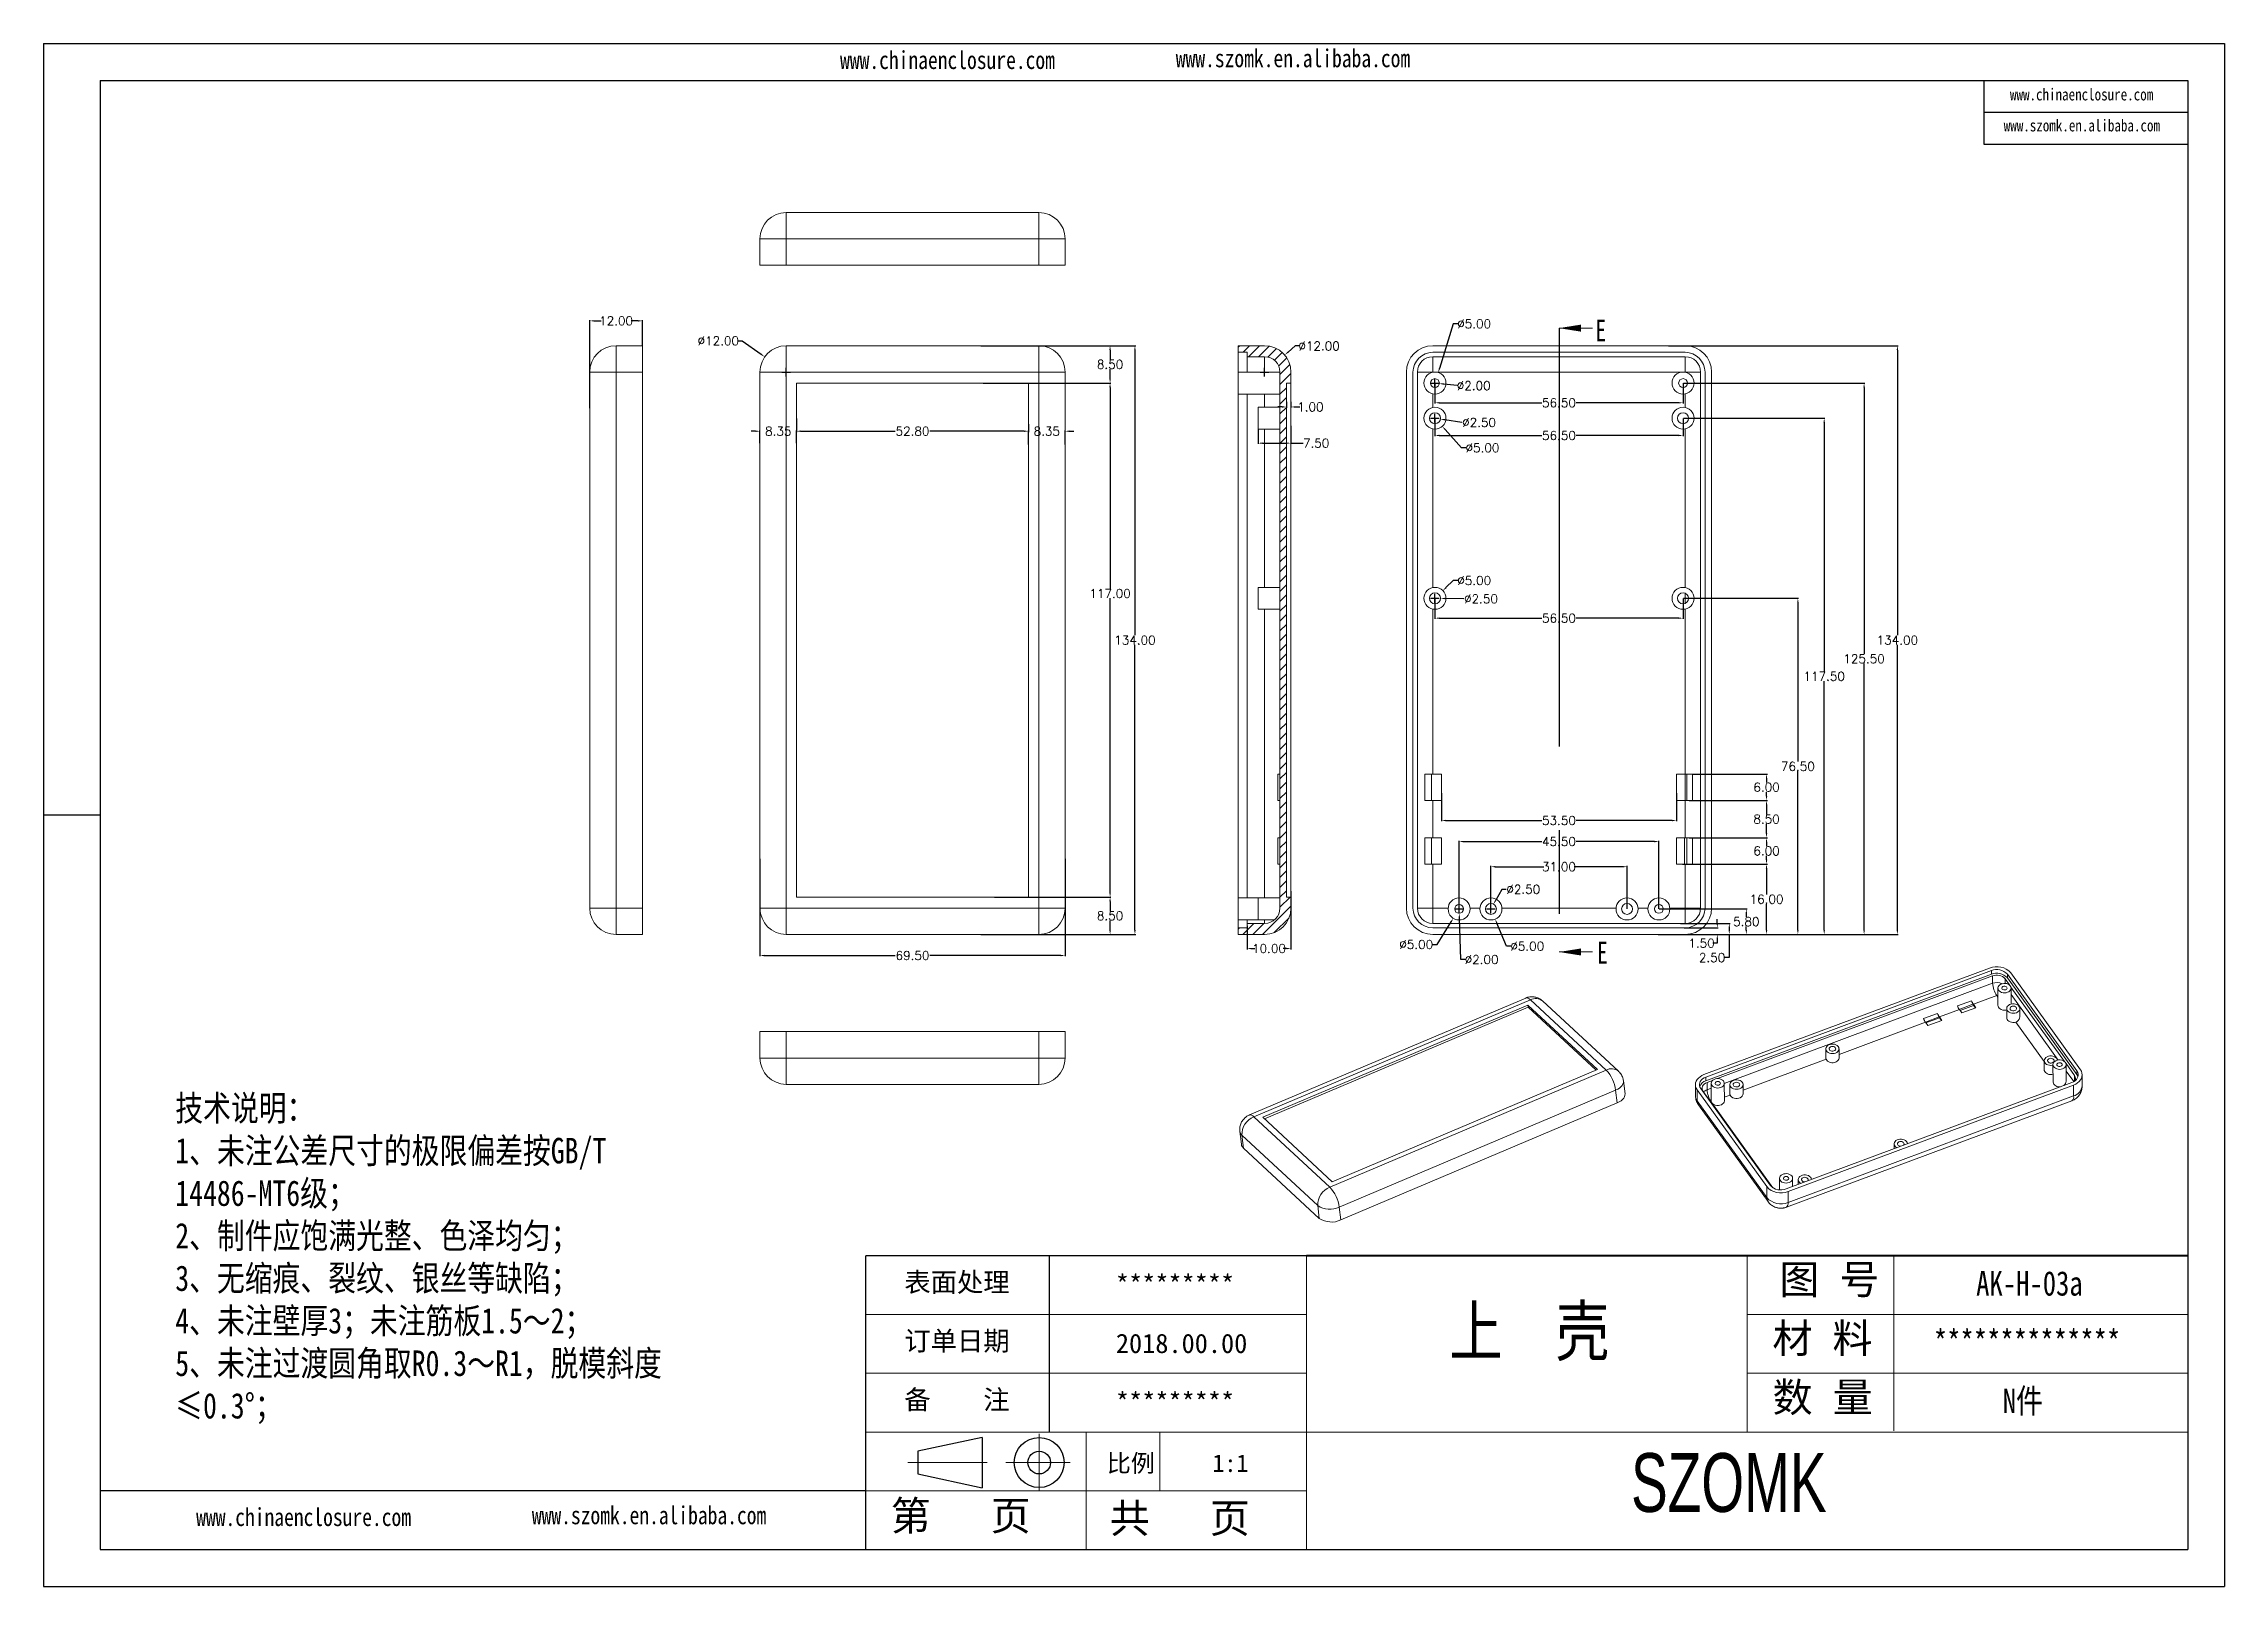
# Model space of a CAD drawing. Header units: inches. Extents: x 1209 to 2667, y 1126 to 1477.
# Drawn here: x 1773.1 to 2269.7, y 1125.7 to 1476.8 of the extents above; entities that cross this region are included whole.
import ezdxf

# ---------------------------------------------------------------- set-up
doc = ezdxf.new("R2010")
doc.units = ezdxf.units.IN
doc.header["$LTSCALE"] = 15
doc.linetypes.add('CENTER2', pattern=[28.575, 19.05, -3.175, 3.175, -3.175])
doc.linetypes.add('PHANTOM', pattern=[12.7, 6.35, -1.27, 1.27, -1.27, 1.27, -1.27])
doc.layers.add('文字', color=81, linetype='Continuous')
for name, color, linetype, lineweight in [('粗实线', 7, 'Continuous', 30), ('细实线', 3, 'Continuous', 9), ('细点划线', 2, 'CENTER2', 9)]:
    doc.layers.add(name, color=color, linetype=linetype, lineweight=lineweight)
doc.styles.add('SLDTEXTSTYLE6', font='TXT', dxfattribs={"width": 0.7})
doc.styles.get("Standard").update_dxf_attribs({"font": 'txt', "bigfont": 'gbcbig.shx'})
doc.styles.add('宋体', font='', dxfattribs={"width": 0.8, "height": 3.5})
doc.styles.add('长仿宋', font='', dxfattribs={"width": 0.7, "height": 4})
doc.styles.get('宋体').set_extended_font_data('SimSun')
doc.styles.get('长仿宋').set_extended_font_data('SimSun')
doc.dimstyles.new('2.5', dxfattribs={"dimtxt": 2, "dimasz": 1, "dimexe": 0.18, "dimexo": 0.0625, "dimgap": 0.09, "dimtad": 0, "dimtih": 1, "dimtoh": 1, "dimzin": 0, "dimdsep": 46, "dimtxsty": 'Standard', "dimcen": 1, "dimadec": 0, "dimazin": 2, "dimtfac": 1, "dimtofl": 0, "dimtmove": 0, "dimatfit": 3, "dimfxl": 0, "dimtolj": 1, "dimtzin": 0, "dimarcsym": 0})

msp = doc.modelspace()

# ---------------------------------------------------------------- texts
at = {"color": 7, "linetype": 'Continuous', "char_height": 5, "attachment_point": 1, "style": 'SLDTEXTSTYLE6'}
for insert in [(2126.505, 1414.011), (2126.871, 1272.387)]:
    msp.add_mtext('E', dxfattribs=dict(at, insert=insert))
at = {"char_height": 4.39932, "width": 2500.3555, "attachment_point": 1}
for s, insert in [('{\\fSimHei|b0|i0|c134|p49;表面处理}', (1969.069, 1197.107)), ('{\\fSimHei|b0|i0|c134|p49;*********}', (2017.253, 1196.541)), ('{\\fSimHei|b0|i0|c134|p49;订单日期}', (1969.069, 1183.73)), ('{\\fSimHei|b0|i0|c134|p49;2018.00.00}', (2017.253, 1183.164)), ('{\\fSimHei|b0|i0|c134|p49;备    注}', (1969.069, 1170.353)), ('{\\fSimHei|b0|i0|c134|p49;*********}', (2017.253, 1169.787))]:
    msp.add_mtext(s, dxfattribs=dict(at, insert=insert))
at = {"layer": '文字', "color": 0, "attachment_point": 1, "style": '宋体'}
for s, insert, char_height, width in [('www.chinaenclosure.com', (1954.437, 1475.123), 4.08748, 71.81311), ('www.szomk.en.alibaba.com', (2030.891, 1475.528), 4.08748, 71.81311), ('www.chinaenclosure.com', (2220.867, 1466.609), 2.72499, 47.87541), ('www.szomk.en.alibaba.com', (2219.443, 1459.553), 2.72499, 47.87541), ('{\\H1.111x;技术说明：\\P1、未注公差尺寸的极限偏差按GB/T 14486-MT6级；\\P2、制件应饱满光整、色泽均匀；\\P3、无缩痕、裂纹、银丝等缺陷；\\P4、未注壁厚3；未注筋板1.5～2；\\P5、未注过渡圆角取R0.3～R1，脱模斜度≤0.3%%D；}', (1803.048, 1237.417), 5.22547, 117.70064), ('{\\H1.111x;AK-H-03a}', (2213.163, 1197.409), 5.01645, 57.99583), ('上  壳', (2093.147, 1189.355), 11.1477, 142.51899), ('{\\H1.111x;**************}', (2203.513, 1184.032), 5.01645, 57.99583), ('{\\H1.111x;N件}', (2219.231, 1170.655), 5.01645, 57.99583), ('www.chinaenclosure.com', (1807.8, 1143.48), 4.08748, 71.81311), ('www.szomk.en.alibaba.com', (1884.253, 1143.885), 4.08748, 71.81311)]:
    msp.add_mtext(s, dxfattribs=dict(at, insert=insert, char_height=char_height, width=width))
at = {"layer": '粗实线', "insert": (2134.574, 1155.982), "char_height": 13.37721, "width": 150.01215, "attachment_point": 1, "style": '长仿宋'}
msp.add_mtext('{\\fSTXinwei|b0|i0|c134|p2;SZOMK}', dxfattribs=at)
at = {"layer": '细实线', "color": 7, "attachment_point": 1}
for s, insert, char_height, width in [('{\\fSimSun|b0|i0|c134|p54;图 号}', (2168.358, 1198.873), 6.6886, 33.44302), ('{\\fSimSun|b0|i0|c134|p54;材 料   }', (2166.772, 1185.496), 6.6886, 33.44302), ('{\\fSimSun|b0|i0|c134|p54;数 量}', (2166.805, 1172.052), 6.6886, 30.21996), ('{\\fSimSun|b0|i0|c134|p54;比例}', (2015.191, 1155.706), 4.01316, 17.61654), ('{\\fSimSun|b0|i0|c134|p54;1:1}', (2039.229, 1155.706), 4.01316, 17.61654), ('{\\fSimSun|b0|i0|c134|p54;第   页}', (1965.973, 1145.095), 6.6886, 50.16453), ('{\\fSimSun|b0|i0|c134|p54; 共   页}', (2011.328, 1144.527), 6.6886, 50.16453)]:
    msp.add_mtext(s, dxfattribs=dict(at, insert=insert, char_height=char_height, width=width))

# ---------------------------------------------------------------- blocks, each defined once
blk = doc.blocks.new('*D150')
at = {"color": 0, "lineweight": -2, "transparency": 16777216}
for p, q in [((1897.43, 1393.81), (1897.43, 1413.89)), ((1898.43, 1413.71), (1900, 1413.71)), ((1908.43, 1413.71), (1906.85, 1413.71)), ((1909.43, 1408.11), (1909.43, 1413.89))]:
    blk.add_line(p, q, dxfattribs=at)
at = {"color": 0, "transparency": 16777216}
for points in [[(1898.43, 1413.87), (1898.43, 1413.54), (1897.43, 1413.71)], [(1908.43, 1413.87), (1908.43, 1413.54), (1909.43, 1413.71)]]:
    blk.add_solid(points, dxfattribs=at)
at = {"layer": 'Defpoints', "color": 0, "transparency": 16777216}
for p in [(1909.43, 1413.71), (1909.43, 1408.05), (1897.43, 1393.75)]:
    blk.add_point(p, dxfattribs=at)
at = {"color": 0, "transparency": 16777216, "insert": (1903.43, 1413.71), "char_height": 2, "attachment_point": 5}
blk.add_mtext('\\A1;12.00', dxfattribs=at)
blk = doc.blocks.new('*D151')
at = {"color": 0, "lineweight": -2, "transparency": 16777216}
for p, q in [((1936.19, 1291.22), (1936.19, 1269.07)), ((2005.69, 1291.22), (2005.69, 1269.07)), ((1937.19, 1269.25), (1967.02, 1269.25)), ((2004.69, 1269.25), (1974.86, 1269.25))]:
    blk.add_line(p, q, dxfattribs=at)
at = {"color": 0, "transparency": 16777216}
for points in [[(1937.19, 1269.41), (1937.19, 1269.08), (1936.19, 1269.25)], [(2004.69, 1269.41), (2004.69, 1269.08), (2005.69, 1269.25)]]:
    blk.add_solid(points, dxfattribs=at)
at = {"layer": 'Defpoints', "color": 0, "transparency": 16777216}
for p in [(1936.19, 1291.28), (2005.69, 1291.28), (2005.69, 1269.25)]:
    blk.add_point(p, dxfattribs=at)
at = {"color": 0, "transparency": 16777216, "insert": (1970.94, 1269.25), "char_height": 2, "attachment_point": 5}
blk.add_mtext('\\A1;69.50', dxfattribs=at)
blk = doc.blocks.new('*D152')
at = {"color": 0, "lineweight": -2, "transparency": 16777216}
for p, q in [((1986.51, 1408.05), (2021.77, 1408.05)), ((2021.59, 1407.05), (2021.59, 1342.14)), ((2021.59, 1275.05), (2021.59, 1339.96)), ((1986.51, 1274.05), (2021.77, 1274.05))]:
    blk.add_line(p, q, dxfattribs=at)
at = {"color": 0, "transparency": 16777216}
for points in [[(2021.42, 1407.05), (2021.75, 1407.05), (2021.59, 1408.05)], [(2021.42, 1275.05), (2021.75, 1275.05), (2021.59, 1274.05)]]:
    blk.add_solid(points, dxfattribs=at)
at = {"layer": 'Defpoints', "color": 0, "transparency": 16777216}
for p in [(1986.45, 1408.05), (2021.59, 1408.05), (1986.45, 1274.05)]:
    blk.add_point(p, dxfattribs=at)
at = {"color": 0, "transparency": 16777216, "insert": (2021.59, 1341.05), "char_height": 2, "attachment_point": 5}
blk.add_mtext('\\A1;134.00', dxfattribs=at)
blk = doc.blocks.new('*D153')
at = {"color": 0, "lineweight": -2, "transparency": 16777216}
for p, q in [((1944.54, 1391.51), (1944.54, 1388.41)), ((1945.54, 1388.59), (1967.02, 1388.59)), ((1996.34, 1388.59), (1974.86, 1388.59)), ((1997.34, 1390.2), (1997.34, 1388.41))]:
    blk.add_line(p, q, dxfattribs=at)
at = {"color": 0, "transparency": 16777216}
for points in [[(1945.54, 1388.76), (1945.54, 1388.42), (1944.54, 1388.59)], [(1996.34, 1388.76), (1996.34, 1388.42), (1997.34, 1388.59)]]:
    blk.add_solid(points, dxfattribs=at)
at = {"layer": 'Defpoints', "color": 0, "transparency": 16777216}
for p in [(1944.54, 1391.58), (1997.34, 1390.26), (1997.34, 1388.59)]:
    blk.add_point(p, dxfattribs=at)
at = {"color": 0, "transparency": 16777216, "insert": (1970.94, 1388.59), "char_height": 2, "attachment_point": 5}
blk.add_mtext('\\A1;52.80', dxfattribs=at)
blk = doc.blocks.new('*D154')
at = {"color": 0, "lineweight": -2, "transparency": 16777216}
for p, q in [((1987.05, 1399.55), (2016.11, 1399.55)), ((2015.93, 1398.55), (2015.93, 1352.73)), ((2015.93, 1283.55), (2015.93, 1350.55)), ((1991.82, 1282.55), (2016.11, 1282.55))]:
    blk.add_line(p, q, dxfattribs=at)
at = {"color": 0, "transparency": 16777216}
for points in [[(2015.76, 1398.55), (2016.1, 1398.55), (2015.93, 1399.55)], [(2015.76, 1283.55), (2016.1, 1283.55), (2015.93, 1282.55)]]:
    blk.add_solid(points, dxfattribs=at)
at = {"layer": 'Defpoints', "color": 0, "transparency": 16777216}
for p in [(1986.98, 1399.55), (1991.76, 1282.55), (2015.93, 1282.55)]:
    blk.add_point(p, dxfattribs=at)
at = {"color": 0, "transparency": 16777216, "insert": (2015.93, 1351.64), "char_height": 2, "attachment_point": 5}
blk.add_mtext('\\A1;117.00', dxfattribs=at)
blk = doc.blocks.new('*D155')
at = {"color": 0, "lineweight": -2, "transparency": 16777216}
for p, q in [((1989.96, 1408.05), (2016.11, 1408.05)), ((2015.93, 1407.05), (2015.93, 1404.89)), ((2015.93, 1400.55), (2015.93, 1402.71)), ((1989.96, 1399.55), (2016.11, 1399.55))]:
    blk.add_line(p, q, dxfattribs=at)
at = {"color": 0, "transparency": 16777216}
for points in [[(2015.76, 1407.05), (2016.1, 1407.05), (2015.93, 1408.05)], [(2015.76, 1400.55), (2016.1, 1400.55), (2015.93, 1399.55)]]:
    blk.add_solid(points, dxfattribs=at)
at = {"layer": 'Defpoints', "color": 0, "transparency": 16777216}
for p in [(1989.89, 1408.05), (2015.93, 1408.05), (1989.89, 1399.55)]:
    blk.add_point(p, dxfattribs=at)
at = {"color": 0, "transparency": 16777216, "insert": (2015.93, 1403.8), "char_height": 2, "attachment_point": 5}
blk.add_mtext('\\A1;8.50', dxfattribs=at)
blk = doc.blocks.new('*D156')
at = {"color": 0, "lineweight": -2, "transparency": 16777216}
for p, q in [((1989.64, 1282.55), (2016.11, 1282.55)), ((2015.93, 1281.55), (2015.93, 1279.39)), ((2015.93, 1275.05), (2015.93, 1277.21)), ((1993.53, 1274.05), (2016.11, 1274.05))]:
    blk.add_line(p, q, dxfattribs=at)
at = {"color": 0, "transparency": 16777216}
for points in [[(2015.76, 1281.55), (2016.1, 1281.55), (2015.93, 1282.55)], [(2015.76, 1275.05), (2016.1, 1275.05), (2015.93, 1274.05)]]:
    blk.add_solid(points, dxfattribs=at)
at = {"layer": 'Defpoints', "color": 0, "transparency": 16777216}
for p in [(1989.58, 1282.55), (2015.93, 1282.55), (1993.47, 1274.05)]:
    blk.add_point(p, dxfattribs=at)
at = {"color": 0, "transparency": 16777216, "insert": (2015.93, 1278.3), "char_height": 2, "attachment_point": 5}
blk.add_mtext('\\A1;8.50', dxfattribs=at)
blk = doc.blocks.new('*D157')
at = {"color": 0, "lineweight": -2, "transparency": 16777216}
for p, q in [((2049.62, 1388.99), (2049.62, 1385.69)), ((2050.62, 1385.87), (2056.12, 1385.87)), ((2057.12, 1389.8), (2057.12, 1385.69)), ((2057.12, 1385.87), (2059.93, 1385.87))]:
    blk.add_line(p, q, dxfattribs=at)
at = {"color": 0, "transparency": 16777216}
for points in [[(2050.62, 1386.04), (2050.62, 1385.71), (2049.62, 1385.87)], [(2056.12, 1386.04), (2056.12, 1385.71), (2057.12, 1385.87)]]:
    blk.add_solid(points, dxfattribs=at)
at = {"layer": 'Defpoints', "color": 0, "transparency": 16777216}
for p in [(2049.62, 1389.05), (2057.12, 1389.86), (2057.12, 1385.87)]:
    blk.add_point(p, dxfattribs=at)
at = {"color": 0, "transparency": 16777216, "insert": (2062.85, 1385.87), "char_height": 2, "attachment_point": 5}
blk.add_mtext('\\A1;7.50', dxfattribs=at)
blk = doc.blocks.new('*D158')
at = {"color": 0, "lineweight": -2, "transparency": 16777216}
for p, q in [((2055.12, 1394.11), (2054.12, 1394.11)), ((2056.12, 1395.3), (2056.12, 1393.93)), ((2057.12, 1395.3), (2057.12, 1393.93)), ((2058.12, 1394.11), (2059.12, 1394.11))]:
    blk.add_line(p, q, dxfattribs=at)
at = {"color": 0, "transparency": 16777216}
for points in [[(2055.12, 1394.28), (2055.12, 1393.94), (2056.12, 1394.11)], [(2058.12, 1394.28), (2058.12, 1393.94), (2057.12, 1394.11)]]:
    blk.add_solid(points, dxfattribs=at)
at = {"layer": 'Defpoints', "color": 0, "transparency": 16777216}
for p in [(2056.12, 1395.36), (2057.12, 1395.36), (2057.12, 1394.11)]:
    blk.add_point(p, dxfattribs=at)
at = {"color": 0, "transparency": 16777216, "insert": (2061.55, 1394.11), "char_height": 2, "attachment_point": 5}
blk.add_mtext('\\A1;1.00', dxfattribs=at)
blk = doc.blocks.new('*D159')
at = {"color": 0, "lineweight": -2, "transparency": 16777216}
for p, q in [((2057.12, 1283.92), (2057.12, 1270.65)), ((2047.12, 1275.99), (2047.12, 1270.65)), ((2048.12, 1270.83), (2048.87, 1270.83)), ((2056.12, 1270.83), (2055.38, 1270.83))]:
    blk.add_line(p, q, dxfattribs=at)
at = {"color": 0, "transparency": 16777216}
for points in [[(2048.12, 1271), (2048.12, 1270.67), (2047.12, 1270.83)], [(2056.12, 1271), (2056.12, 1270.67), (2057.12, 1270.83)]]:
    blk.add_solid(points, dxfattribs=at)
at = {"layer": 'Defpoints', "color": 0, "transparency": 16777216}
for p in [(2057.12, 1283.98), (2047.12, 1276.05), (2057.12, 1270.83)]:
    blk.add_point(p, dxfattribs=at)
at = {"color": 0, "transparency": 16777216, "insert": (2052.12, 1270.83), "char_height": 2, "attachment_point": 5}
blk.add_mtext('\\A1;10.00', dxfattribs=at)
blk = doc.blocks.new('*D160')
at = {"color": 0, "lineweight": -2, "transparency": 16777216}
for p, q in [((2143.08, 1408.05), (2195.4, 1408.05)), ((2195.22, 1407.05), (2195.22, 1342.14)), ((2195.22, 1275.05), (2195.22, 1339.96)), ((2145.77, 1274.05), (2195.4, 1274.05))]:
    blk.add_line(p, q, dxfattribs=at)
at = {"color": 0, "transparency": 16777216}
for points in [[(2195.05, 1407.05), (2195.39, 1407.05), (2195.22, 1408.05)], [(2195.05, 1275.05), (2195.39, 1275.05), (2195.22, 1274.05)]]:
    blk.add_solid(points, dxfattribs=at)
at = {"layer": 'Defpoints', "color": 0, "transparency": 16777216}
for p in [(2143.01, 1408.05), (2195.22, 1408.05), (2145.7, 1274.05)]:
    blk.add_point(p, dxfattribs=at)
at = {"color": 0, "transparency": 16777216, "insert": (2195.22, 1341.05), "char_height": 2, "attachment_point": 5}
blk.add_mtext('\\A1;134.00', dxfattribs=at)
blk = doc.blocks.new('*D161')
at = {"color": 0, "lineweight": -2, "transparency": 16777216}
for p, q in [((2154.21, 1276.55), (2154.21, 1277.55)), ((2146.04, 1274.05), (2154.39, 1274.05)), ((2146.67, 1275.55), (2154.39, 1275.55)), ((2154.21, 1272.05), (2153.21, 1272.05)), ((2154.21, 1273.05), (2154.21, 1272.05))]:
    blk.add_line(p, q, dxfattribs=at)
at = {"color": 0, "transparency": 16777216}
for points in [[(2154.05, 1276.55), (2154.38, 1276.55), (2154.21, 1275.55)], [(2154.05, 1273.05), (2154.38, 1273.05), (2154.21, 1274.05)]]:
    blk.add_solid(points, dxfattribs=at)
at = {"layer": 'Defpoints', "color": 0, "transparency": 16777216}
for p in [(2145.97, 1274.05), (2146.61, 1275.55), (2154.21, 1274.05)]:
    blk.add_point(p, dxfattribs=at)
at = {"color": 0, "transparency": 16777216, "insert": (2150.62, 1272.05), "char_height": 2, "attachment_point": 5}
blk.add_mtext('\\A1;1.50', dxfattribs=at)
blk = doc.blocks.new('*D162')
at = {"color": 0, "lineweight": -2, "transparency": 16777216}
for p, q in [((2145.83, 1276.55), (2157.12, 1276.55)), ((2145.83, 1274.05), (2157.12, 1274.05)), ((2156.94, 1275.55), (2156.94, 1275.05)), ((2156.94, 1274.05), (2156.94, 1268.77)), ((2156.94, 1268.77), (2155.94, 1268.77))]:
    blk.add_line(p, q, dxfattribs=at)
at = {"color": 0, "transparency": 16777216}
for points in [[(2156.78, 1275.55), (2157.11, 1275.55), (2156.94, 1276.55)], [(2156.78, 1275.05), (2157.11, 1275.05), (2156.94, 1274.05)]]:
    blk.add_solid(points, dxfattribs=at)
at = {"layer": 'Defpoints', "color": 0, "transparency": 16777216}
for p in [(2145.77, 1276.55), (2156.94, 1276.55), (2145.77, 1274.05)]:
    blk.add_point(p, dxfattribs=at)
at = {"color": 0, "transparency": 16777216, "insert": (2153.02, 1268.77), "char_height": 2, "attachment_point": 5}
blk.add_mtext('\\A1;2.50', dxfattribs=at)
blk = doc.blocks.new('*D163')
at = {"color": 0, "lineweight": -2, "transparency": 16777216}
for p, q in [((2140.98, 1279.85), (2161, 1279.85)), ((2160.82, 1278.85), (2160.82, 1278.04)), ((2141.27, 1274.05), (2161, 1274.05)), ((2160.82, 1275.05), (2160.82, 1275.86))]:
    blk.add_line(p, q, dxfattribs=at)
at = {"color": 0, "transparency": 16777216}
for points in [[(2160.66, 1278.85), (2160.99, 1278.85), (2160.82, 1279.85)], [(2160.66, 1275.05), (2160.99, 1275.05), (2160.82, 1274.05)]]:
    blk.add_solid(points, dxfattribs=at)
at = {"layer": 'Defpoints', "color": 0, "transparency": 16777216}
for p in [(2140.91, 1279.85), (2160.82, 1279.85), (2141.21, 1274.05)]:
    blk.add_point(p, dxfattribs=at)
at = {"color": 0, "transparency": 16777216, "insert": (2160.82, 1276.95), "char_height": 2, "attachment_point": 5}
blk.add_mtext('\\A1;5.80', dxfattribs=at)
blk = doc.blocks.new('*D164')
at = {"color": 0, "lineweight": -2, "transparency": 16777216}
for p, q in [((2148.64, 1290.05), (2165.61, 1290.05)), ((2165.43, 1289.05), (2165.43, 1283.14)), ((2165.43, 1275.05), (2165.43, 1280.96)), ((2140.71, 1274.05), (2165.61, 1274.05))]:
    blk.add_line(p, q, dxfattribs=at)
at = {"color": 0, "transparency": 16777216}
for points in [[(2165.26, 1289.05), (2165.59, 1289.05), (2165.43, 1290.05)], [(2165.26, 1275.05), (2165.59, 1275.05), (2165.43, 1274.05)]]:
    blk.add_solid(points, dxfattribs=at)
at = {"layer": 'Defpoints', "color": 0, "transparency": 16777216}
for p in [(2148.57, 1290.05), (2165.43, 1290.05), (2140.64, 1274.05)]:
    blk.add_point(p, dxfattribs=at)
at = {"color": 0, "transparency": 16777216, "insert": (2165.43, 1282.05), "char_height": 2, "attachment_point": 5}
blk.add_mtext('\\A1;16.00', dxfattribs=at)
blk = doc.blocks.new('*D165')
at = {"color": 0, "lineweight": -2, "transparency": 16777216}
for p, q in [((2148.64, 1296.05), (2165.61, 1296.05)), ((2165.43, 1295.05), (2165.43, 1294.14)), ((2165.43, 1291.05), (2165.43, 1291.96)), ((2146.3, 1290.05), (2165.61, 1290.05))]:
    blk.add_line(p, q, dxfattribs=at)
at = {"color": 0, "transparency": 16777216}
for points in [[(2165.26, 1295.05), (2165.59, 1295.05), (2165.43, 1296.05)], [(2165.26, 1291.05), (2165.59, 1291.05), (2165.43, 1290.05)]]:
    blk.add_solid(points, dxfattribs=at)
at = {"layer": 'Defpoints', "color": 0, "transparency": 16777216}
for p in [(2148.57, 1296.05), (2165.43, 1296.05), (2146.23, 1290.05)]:
    blk.add_point(p, dxfattribs=at)
at = {"color": 0, "transparency": 16777216, "insert": (2165.43, 1293.05), "char_height": 2, "attachment_point": 5}
blk.add_mtext('\\A1;6.00', dxfattribs=at)
blk = doc.blocks.new('*D166')
at = {"color": 0, "lineweight": -2, "transparency": 16777216}
for p, q in [((2148.64, 1304.55), (2165.61, 1304.55)), ((2165.43, 1303.55), (2165.43, 1301.39)), ((2165.43, 1297.05), (2165.43, 1299.21)), ((2147.81, 1296.05), (2165.61, 1296.05))]:
    blk.add_line(p, q, dxfattribs=at)
at = {"color": 0, "transparency": 16777216}
for points in [[(2165.26, 1303.55), (2165.59, 1303.55), (2165.43, 1304.55)], [(2165.26, 1297.05), (2165.59, 1297.05), (2165.43, 1296.05)]]:
    blk.add_solid(points, dxfattribs=at)
at = {"layer": 'Defpoints', "color": 0, "transparency": 16777216}
for p in [(2148.57, 1304.55), (2165.43, 1304.55), (2147.74, 1296.05)]:
    blk.add_point(p, dxfattribs=at)
at = {"color": 0, "transparency": 16777216, "insert": (2165.43, 1300.3), "char_height": 2, "attachment_point": 5}
blk.add_mtext('\\A1;8.50', dxfattribs=at)
blk = doc.blocks.new('*D167')
at = {"color": 0, "lineweight": -2, "transparency": 16777216}
for p, q in [((2148.64, 1310.55), (2165.61, 1310.55)), ((2165.43, 1309.55), (2165.43, 1308.64)), ((2165.43, 1305.55), (2165.43, 1306.46)), ((2147.81, 1304.55), (2165.61, 1304.55))]:
    blk.add_line(p, q, dxfattribs=at)
at = {"color": 0, "transparency": 16777216}
for points in [[(2165.26, 1309.55), (2165.59, 1309.55), (2165.43, 1310.55)], [(2165.26, 1305.55), (2165.59, 1305.55), (2165.43, 1304.55)]]:
    blk.add_solid(points, dxfattribs=at)
at = {"layer": 'Defpoints', "color": 0, "transparency": 16777216}
for p in [(2148.57, 1310.55), (2165.43, 1310.55), (2147.74, 1304.55)]:
    blk.add_point(p, dxfattribs=at)
at = {"color": 0, "transparency": 16777216, "insert": (2165.43, 1307.55), "char_height": 2, "attachment_point": 5}
blk.add_mtext('\\A1;6.00', dxfattribs=at)
blk = doc.blocks.new('*D168')
at = {"color": 0, "lineweight": -2, "transparency": 16777216}
for p, q in [((2146.48, 1350.55), (2172.74, 1350.55)), ((2172.56, 1349.55), (2172.56, 1313.39)), ((2172.56, 1275.05), (2172.56, 1311.21)), ((2143.87, 1274.05), (2172.74, 1274.05))]:
    blk.add_line(p, q, dxfattribs=at)
at = {"color": 0, "transparency": 16777216}
for points in [[(2172.4, 1349.55), (2172.73, 1349.55), (2172.56, 1350.55)], [(2172.4, 1275.05), (2172.73, 1275.05), (2172.56, 1274.05)]]:
    blk.add_solid(points, dxfattribs=at)
at = {"layer": 'Defpoints', "color": 0, "transparency": 16777216}
for p in [(2146.41, 1350.55), (2172.56, 1350.55), (2143.81, 1274.05)]:
    blk.add_point(p, dxfattribs=at)
at = {"color": 0, "transparency": 16777216, "insert": (2172.56, 1312.3), "char_height": 2, "attachment_point": 5}
blk.add_mtext('\\A1;76.50', dxfattribs=at)
blk = doc.blocks.new('*D169')
at = {"color": 0, "lineweight": -2, "transparency": 16777216}
for p, q in [((2146.48, 1391.55), (2178.74, 1391.55)), ((2178.56, 1390.55), (2178.56, 1333.89)), ((2178.56, 1275.05), (2178.56, 1331.71)), ((2144.53, 1274.05), (2178.74, 1274.05))]:
    blk.add_line(p, q, dxfattribs=at)
at = {"color": 0, "transparency": 16777216}
for points in [[(2178.39, 1390.55), (2178.72, 1390.55), (2178.56, 1391.55)], [(2178.39, 1275.05), (2178.72, 1275.05), (2178.56, 1274.05)]]:
    blk.add_solid(points, dxfattribs=at)
at = {"layer": 'Defpoints', "color": 0, "transparency": 16777216}
for p in [(2146.41, 1391.55), (2178.56, 1391.55), (2144.46, 1274.05)]:
    blk.add_point(p, dxfattribs=at)
at = {"color": 0, "transparency": 16777216, "insert": (2178.56, 1332.8), "char_height": 2, "attachment_point": 5}
blk.add_mtext('\\A1;117.50', dxfattribs=at)
blk = doc.blocks.new('*D170')
at = {"color": 0, "lineweight": -2, "transparency": 16777216}
for p, q in [((2146.48, 1399.55), (2187.82, 1399.55)), ((2187.64, 1398.55), (2187.64, 1337.89)), ((2187.64, 1275.05), (2187.64, 1335.71)), ((2142.79, 1274.05), (2187.82, 1274.05))]:
    blk.add_line(p, q, dxfattribs=at)
at = {"color": 0, "transparency": 16777216}
for points in [[(2187.48, 1398.55), (2187.81, 1398.55), (2187.64, 1399.55)], [(2187.48, 1275.05), (2187.81, 1275.05), (2187.64, 1274.05)]]:
    blk.add_solid(points, dxfattribs=at)
at = {"layer": 'Defpoints', "color": 0, "transparency": 16777216}
for p in [(2146.41, 1399.55), (2187.64, 1399.55), (2142.72, 1274.05)]:
    blk.add_point(p, dxfattribs=at)
at = {"color": 0, "transparency": 16777216, "insert": (2187.64, 1336.8), "char_height": 2, "attachment_point": 5}
blk.add_mtext('\\A1;125.50', dxfattribs=at)
blk = doc.blocks.new('*D171')
at = {"color": 0, "lineweight": -2, "transparency": 16777216}
for p, q in [((2102.66, 1279.91), (2102.66, 1289.64)), ((2103.66, 1289.46), (2114.74, 1289.46)), ((2132.66, 1289.46), (2121.59, 1289.46)), ((2133.66, 1279.91), (2133.66, 1289.64))]:
    blk.add_line(p, q, dxfattribs=at)
at = {"color": 0, "transparency": 16777216}
for points in [[(2103.66, 1289.63), (2103.66, 1289.29), (2102.66, 1289.46)], [(2132.66, 1289.63), (2132.66, 1289.29), (2133.66, 1289.46)]]:
    blk.add_solid(points, dxfattribs=at)
at = {"layer": 'Defpoints', "color": 0, "transparency": 16777216}
for p in [(2133.66, 1289.46), (2102.66, 1279.85), (2133.66, 1279.85)]:
    blk.add_point(p, dxfattribs=at)
at = {"color": 0, "transparency": 16777216, "insert": (2118.16, 1289.46), "char_height": 2, "attachment_point": 5}
blk.add_mtext('\\A1;31.00', dxfattribs=at)
blk = doc.blocks.new('*D172')
at = {"color": 0, "lineweight": -2, "transparency": 16777216}
for p, q in [((2095.41, 1279.91), (2095.41, 1295.37)), ((2096.41, 1295.19), (2114.24, 1295.19)), ((2139.91, 1295.19), (2122.09, 1295.19)), ((2140.91, 1279.91), (2140.91, 1295.37))]:
    blk.add_line(p, q, dxfattribs=at)
at = {"color": 0, "transparency": 16777216}
for points in [[(2096.41, 1295.36), (2096.41, 1295.02), (2095.41, 1295.19)], [(2139.91, 1295.36), (2139.91, 1295.02), (2140.91, 1295.19)]]:
    blk.add_solid(points, dxfattribs=at)
at = {"layer": 'Defpoints', "color": 0, "transparency": 16777216}
for p in [(2140.91, 1295.19), (2095.41, 1279.85), (2140.91, 1279.85)]:
    blk.add_point(p, dxfattribs=at)
at = {"color": 0, "transparency": 16777216, "insert": (2118.16, 1295.19), "char_height": 2, "attachment_point": 5}
blk.add_mtext('\\A1;45.50', dxfattribs=at)
blk = doc.blocks.new('*D173')
at = {"color": 0, "lineweight": -2, "transparency": 16777216}
for p, q in [((2091.41, 1306.17), (2091.41, 1299.8)), ((2144.91, 1306.17), (2144.91, 1299.8)), ((2092.41, 1299.98), (2114.24, 1299.98)), ((2143.91, 1299.98), (2122.09, 1299.98))]:
    blk.add_line(p, q, dxfattribs=at)
at = {"color": 0, "transparency": 16777216}
for points in [[(2092.41, 1300.14), (2092.41, 1299.81), (2091.41, 1299.98)], [(2143.91, 1300.14), (2143.91, 1299.81), (2144.91, 1299.98)]]:
    blk.add_solid(points, dxfattribs=at)
at = {"layer": 'Defpoints', "color": 0, "transparency": 16777216}
for p in [(2091.41, 1306.23), (2144.91, 1306.23), (2144.91, 1299.98)]:
    blk.add_point(p, dxfattribs=at)
at = {"color": 0, "transparency": 16777216, "insert": (2118.16, 1299.98), "char_height": 2, "attachment_point": 5}
blk.add_mtext('\\A1;53.50', dxfattribs=at)
blk = doc.blocks.new('*D174')
at = {"color": 0, "lineweight": -2, "transparency": 16777216}
for p, q in [((2089.91, 1350.49), (2089.91, 1345.86)), ((2090.91, 1346.04), (2114.24, 1346.04)), ((2145.41, 1346.04), (2122.09, 1346.04)), ((2146.41, 1350.49), (2146.41, 1345.86))]:
    blk.add_line(p, q, dxfattribs=at)
at = {"color": 0, "transparency": 16777216}
for points in [[(2090.91, 1346.2), (2090.91, 1345.87), (2089.91, 1346.04)], [(2145.41, 1346.2), (2145.41, 1345.87), (2146.41, 1346.04)]]:
    blk.add_solid(points, dxfattribs=at)
at = {"layer": 'Defpoints', "color": 0, "transparency": 16777216}
for p in [(2089.91, 1350.55), (2146.41, 1350.55), (2146.41, 1346.04)]:
    blk.add_point(p, dxfattribs=at)
at = {"color": 0, "transparency": 16777216, "insert": (2118.16, 1346.04), "char_height": 2, "attachment_point": 5}
blk.add_mtext('\\A1;56.50', dxfattribs=at)
blk = doc.blocks.new('*D175')
at = {"color": 0, "lineweight": -2, "transparency": 16777216}
for p, q in [((2089.91, 1391.49), (2089.91, 1387.44)), ((2146.41, 1391.49), (2146.41, 1387.44)), ((2090.91, 1387.62), (2114.24, 1387.62)), ((2145.41, 1387.62), (2122.09, 1387.62))]:
    blk.add_line(p, q, dxfattribs=at)
at = {"color": 0, "transparency": 16777216}
for points in [[(2090.91, 1387.79), (2090.91, 1387.45), (2089.91, 1387.62)], [(2145.41, 1387.79), (2145.41, 1387.45), (2146.41, 1387.62)]]:
    blk.add_solid(points, dxfattribs=at)
at = {"layer": 'Defpoints', "color": 0, "transparency": 16777216}
for p in [(2089.91, 1391.55), (2146.41, 1391.55), (2146.41, 1387.62)]:
    blk.add_point(p, dxfattribs=at)
at = {"color": 0, "transparency": 16777216, "insert": (2118.16, 1387.62), "char_height": 2, "attachment_point": 5}
blk.add_mtext('\\A1;56.50', dxfattribs=at)
blk = doc.blocks.new('*D176')
at = {"color": 0, "lineweight": -2, "transparency": 16777216}
for p, q in [((2089.91, 1399.49), (2089.91, 1394.88)), ((2146.41, 1399.49), (2146.41, 1394.88)), ((2090.91, 1395.06), (2114.24, 1395.06)), ((2145.41, 1395.06), (2122.09, 1395.06))]:
    blk.add_line(p, q, dxfattribs=at)
at = {"color": 0, "transparency": 16777216}
for points in [[(2090.91, 1395.23), (2090.91, 1394.89), (2089.91, 1395.06)], [(2145.41, 1395.23), (2145.41, 1394.89), (2146.41, 1395.06)]]:
    blk.add_solid(points, dxfattribs=at)
at = {"layer": 'Defpoints', "color": 0, "transparency": 16777216}
for p in [(2089.91, 1399.55), (2146.41, 1399.55), (2146.41, 1395.06)]:
    blk.add_point(p, dxfattribs=at)
at = {"color": 0, "transparency": 16777216, "insert": (2118.16, 1395.06), "char_height": 2, "attachment_point": 5}
blk.add_mtext('\\A1;56.50', dxfattribs=at)
blk = doc.blocks.new('*D177')
at = {"color": 0, "lineweight": -2, "transparency": 16777216}
for p, q in [((2089.91, 1349.55), (2089.91, 1351.55)), ((2094.1, 1354.59), (2092.43, 1352.98)), ((2095.1, 1354.59), (2094.1, 1354.59)), ((2088.91, 1350.55), (2090.91, 1350.55))]:
    blk.add_line(p, q, dxfattribs=at)
at = {"color": 0, "transparency": 16777216}
blk.add_solid([(2092.32, 1353.1), (2092.55, 1352.86), (2091.71, 1352.29)], dxfattribs=at)
at = {"layer": 'Defpoints', "color": 0, "transparency": 16777216}
for p in [(2091.71, 1352.29), (2088.12, 1348.82)]:
    blk.add_point(p, dxfattribs=at)
at = {"color": 0, "transparency": 16777216, "insert": (2098.86, 1354.59), "char_height": 2, "attachment_point": 5}
blk.add_mtext('\\A1;∅5.00', dxfattribs=at)
blk = doc.blocks.new('*D178')
at = {"color": 0, "lineweight": -2, "transparency": 16777216}
for p, q in [((2089.91, 1349.55), (2089.91, 1351.55)), ((2088.91, 1350.55), (2090.91, 1350.55)), ((2096.48, 1350.42), (2092.16, 1350.51))]:
    blk.add_line(p, q, dxfattribs=at)
at = {"color": 0, "transparency": 16777216}
blk.add_solid([(2092.17, 1350.67), (2092.16, 1350.34), (2091.16, 1350.53)], dxfattribs=at)
at = {"layer": 'Defpoints', "color": 0, "transparency": 16777216}
for p in [(2088.66, 1350.58), (2091.16, 1350.53)]:
    blk.add_point(p, dxfattribs=at)
at = {"color": 0, "transparency": 16777216, "insert": (2100.4, 1350.42), "char_height": 2, "attachment_point": 5}
blk.add_mtext('\\A1;∅2.50', dxfattribs=at)
blk = doc.blocks.new('*D179')
at = {"color": 0, "lineweight": -2, "transparency": 16777216}
for p, q in [((2088.91, 1391.55), (2090.91, 1391.55)), ((2089.91, 1390.55), (2089.91, 1392.55)), ((2095.98, 1384.8), (2092.25, 1388.95)), ((2096.98, 1384.8), (2095.98, 1384.8))]:
    blk.add_line(p, q, dxfattribs=at)
at = {"color": 0, "transparency": 16777216}
blk.add_solid([(2092.38, 1389.06), (2092.13, 1388.84), (2091.58, 1389.69)], dxfattribs=at)
at = {"layer": 'Defpoints', "color": 0, "transparency": 16777216}
for p in [(2088.24, 1393.41), (2091.58, 1389.69)]:
    blk.add_point(p, dxfattribs=at)
at = {"color": 0, "transparency": 16777216, "insert": (2100.73, 1384.8), "char_height": 2, "attachment_point": 5}
blk.add_mtext('\\A1;∅5.00', dxfattribs=at)
blk = doc.blocks.new('*D180')
at = {"color": 0, "lineweight": -2, "transparency": 16777216}
for p, q in [((2088.91, 1391.55), (2090.91, 1391.55)), ((2089.91, 1390.55), (2089.91, 1392.55)), ((2096.04, 1390.57), (2092.14, 1391.2))]:
    blk.add_line(p, q, dxfattribs=at)
at = {"color": 0, "transparency": 16777216}
blk.add_solid([(2092.16, 1391.36), (2092.11, 1391.03), (2091.15, 1391.35)], dxfattribs=at)
at = {"layer": 'Defpoints', "color": 0, "transparency": 16777216}
for p in [(2088.68, 1391.75), (2091.15, 1391.35)]:
    blk.add_point(p, dxfattribs=at)
at = {"color": 0, "transparency": 16777216, "insert": (2099.96, 1390.57), "char_height": 2, "attachment_point": 5}
blk.add_mtext('\\A1;∅2.50', dxfattribs=at)
blk = doc.blocks.new('*D181')
at = {"color": 0, "lineweight": -2, "transparency": 16777216}
for p, q in [((2094.09, 1413.04), (2090.95, 1402.9)), ((2095.09, 1413.04), (2094.09, 1413.04)), ((2089.91, 1398.55), (2089.91, 1400.55)), ((2088.91, 1399.55), (2090.91, 1399.55))]:
    blk.add_line(p, q, dxfattribs=at)
at = {"color": 0, "transparency": 16777216}
blk.add_solid([(2090.79, 1402.94), (2091.11, 1402.85), (2090.65, 1401.94)], dxfattribs=at)
at = {"layer": 'Defpoints', "color": 0, "transparency": 16777216}
for p in [(2090.65, 1401.94), (2089.17, 1397.16)]:
    blk.add_point(p, dxfattribs=at)
at = {"color": 0, "transparency": 16777216, "insert": (2098.85, 1413.04), "char_height": 2, "attachment_point": 5}
blk.add_mtext('\\A1;∅5.00', dxfattribs=at)
blk = doc.blocks.new('*D182')
at = {"color": 0, "lineweight": -2, "transparency": 16777216}
for p, q in [((2089.91, 1398.55), (2089.91, 1400.55)), ((2088.91, 1399.55), (2090.91, 1399.55)), ((2094.98, 1398.96), (2091.9, 1399.32))]:
    blk.add_line(p, q, dxfattribs=at)
at = {"color": 0, "transparency": 16777216}
blk.add_solid([(2091.92, 1399.49), (2091.88, 1399.16), (2090.91, 1399.44)], dxfattribs=at)
at = {"layer": 'Defpoints', "color": 0, "transparency": 16777216}
for p in [(2088.92, 1399.67), (2090.91, 1399.44)]:
    blk.add_point(p, dxfattribs=at)
at = {"color": 0, "transparency": 16777216, "insert": (2098.74, 1398.96), "char_height": 2, "attachment_point": 5}
blk.add_mtext('\\A1;∅2.00', dxfattribs=at)
blk = doc.blocks.new('*D183')
at = {"color": 0, "lineweight": -2, "transparency": 16777216}
for p, q in [((2090.41, 1271.78), (2093.57, 1276.88)), ((2094.41, 1279.85), (2096.41, 1279.85)), ((2095.41, 1278.85), (2095.41, 1280.85)), ((2089.41, 1271.78), (2090.41, 1271.78))]:
    blk.add_line(p, q, dxfattribs=at)
at = {"color": 0, "transparency": 16777216}
blk.add_solid([(2093.43, 1276.97), (2093.71, 1276.79), (2094.1, 1277.73)], dxfattribs=at)
at = {"layer": 'Defpoints', "color": 0, "transparency": 16777216}
for p in [(2096.73, 1281.98), (2094.1, 1277.73)]:
    blk.add_point(p, dxfattribs=at)
at = {"color": 0, "transparency": 16777216, "insert": (2085.65, 1271.78), "char_height": 2, "attachment_point": 5}
blk.add_mtext('\\A1;∅5.00', dxfattribs=at)
blk = doc.blocks.new('*D184')
at = {"color": 0, "lineweight": -2, "transparency": 16777216}
for p, q in [((2094.41, 1279.85), (2096.41, 1279.85)), ((2095.41, 1278.85), (2095.41, 1280.85)), ((2095.78, 1268.32), (2095.48, 1277.85)), ((2096.78, 1268.32), (2095.78, 1268.32))]:
    blk.add_line(p, q, dxfattribs=at)
at = {"color": 0, "transparency": 16777216}
blk.add_solid([(2095.64, 1277.86), (2095.31, 1277.85), (2095.45, 1278.85)], dxfattribs=at)
at = {"layer": 'Defpoints', "color": 0, "transparency": 16777216}
for p in [(2095.38, 1280.85), (2095.45, 1278.85)]:
    blk.add_point(p, dxfattribs=at)
at = {"color": 0, "transparency": 16777216, "insert": (2100.54, 1268.32), "char_height": 2, "attachment_point": 5}
blk.add_mtext('\\A1;∅2.00', dxfattribs=at)
blk = doc.blocks.new('*D185')
at = {"color": 0, "lineweight": -2, "transparency": 16777216}
for p, q in [((2105.11, 1284.31), (2103.75, 1281.82)), ((2106.11, 1284.31), (2105.11, 1284.31)), ((2101.66, 1279.85), (2103.66, 1279.85)), ((2102.66, 1278.85), (2102.66, 1280.85))]:
    blk.add_line(p, q, dxfattribs=at)
at = {"color": 0, "transparency": 16777216}
blk.add_solid([(2103.6, 1281.91), (2103.89, 1281.74), (2103.27, 1280.95)], dxfattribs=at)
at = {"layer": 'Defpoints', "color": 0, "transparency": 16777216}
for p in [(2102.06, 1278.76), (2103.27, 1280.95)]:
    blk.add_point(p, dxfattribs=at)
at = {"color": 0, "transparency": 16777216, "insert": (2110.03, 1284.31), "char_height": 2, "attachment_point": 5}
blk.add_mtext('\\A1;∅2.50', dxfattribs=at)
blk = doc.blocks.new('*D186')
at = {"color": 0, "lineweight": -2, "transparency": 16777216}
for p, q in [((2101.66, 1279.85), (2103.66, 1279.85)), ((2102.66, 1278.85), (2102.66, 1280.85)), ((2106.19, 1271.36), (2104.01, 1276.62)), ((2107.19, 1271.36), (2106.19, 1271.36))]:
    blk.add_line(p, q, dxfattribs=at)
at = {"color": 0, "transparency": 16777216}
blk.add_solid([(2104.16, 1276.68), (2103.85, 1276.56), (2103.62, 1277.54)], dxfattribs=at)
at = {"layer": 'Defpoints', "color": 0, "transparency": 16777216}
for p in [(2101.71, 1282.16), (2103.62, 1277.54)]:
    blk.add_point(p, dxfattribs=at)
at = {"color": 0, "transparency": 16777216, "insert": (2110.94, 1271.36), "char_height": 2, "attachment_point": 5}
blk.add_mtext('\\A1;∅5.00', dxfattribs=at)
blk = doc.blocks.new('*D187')
at = {"color": 0, "lineweight": -2, "transparency": 16777216}
for p, q in [((1931.12, 1409.16), (1932.12, 1409.16)), ((1932.12, 1409.16), (1936.47, 1406.09)), ((1941.19, 1402.05), (1943.19, 1402.05)), ((1942.19, 1401.05), (1942.19, 1403.05))]:
    blk.add_line(p, q, dxfattribs=at)
at = {"color": 0, "transparency": 16777216}
blk.add_solid([(1936.57, 1406.22), (1936.38, 1405.95), (1937.29, 1405.51)], dxfattribs=at)
at = {"layer": 'Defpoints', "color": 0, "transparency": 16777216}
for p in [(1937.29, 1405.51), (1947.09, 1398.59)]:
    blk.add_point(p, dxfattribs=at)
at = {"color": 0, "transparency": 16777216, "insert": (1926.7, 1409.16), "char_height": 2, "attachment_point": 5}
blk.add_mtext('\\A1;∅12.00', dxfattribs=at)
blk = doc.blocks.new('*D188')
at = {"color": 0, "lineweight": -2, "transparency": 16777216}
for p, q in [((2058.11, 1407.99), (2056.46, 1406.59)), ((2059.11, 1407.99), (2058.11, 1407.99)), ((2050.12, 1402.05), (2052.12, 1402.05)), ((2051.12, 1401.05), (2051.12, 1403.05))]:
    blk.add_line(p, q, dxfattribs=at)
at = {"color": 0, "transparency": 16777216}
blk.add_solid([(2056.35, 1406.71), (2056.56, 1406.46), (2055.69, 1405.94)], dxfattribs=at)
at = {"layer": 'Defpoints', "color": 0, "transparency": 16777216}
for p in [(2055.69, 1405.94), (2046.55, 1398.17)]:
    blk.add_point(p, dxfattribs=at)
at = {"color": 0, "transparency": 16777216, "insert": (2063.53, 1407.99), "char_height": 2, "attachment_point": 5}
blk.add_mtext('\\A1;∅12.00', dxfattribs=at)
blk = doc.blocks.new('*D221')
at = {"color": 0, "lineweight": -2, "transparency": 16777216}
for p, q in [((1996.34, 1388.59), (1995.34, 1388.59)), ((1997.34, 1385.6), (1997.34, 1388.77)), ((2005.69, 1385.6), (2005.69, 1388.77)), ((2006.69, 1388.59), (2007.69, 1388.59))]:
    blk.add_line(p, q, dxfattribs=at)
at = {"color": 0, "transparency": 16777216}
for points in [[(1996.34, 1388.76), (1996.34, 1388.42), (1997.34, 1388.59)], [(2006.69, 1388.76), (2006.69, 1388.42), (2005.69, 1388.59)]]:
    blk.add_solid(points, dxfattribs=at)
at = {"layer": 'Defpoints', "color": 0, "transparency": 16777216}
for p in [(2005.69, 1388.59), (1997.34, 1385.53), (2005.69, 1385.53)]:
    blk.add_point(p, dxfattribs=at)
at = {"color": 0, "transparency": 16777216, "insert": (2001.52, 1388.59), "char_height": 2, "attachment_point": 5}
blk.add_mtext('\\A1;8.35', dxfattribs=at)
blk = doc.blocks.new('*D222')
at = {"color": 0, "lineweight": -2, "transparency": 16777216}
for p, q in [((1935.19, 1388.59), (1934.19, 1388.59)), ((1936.19, 1385.9), (1936.19, 1388.77)), ((1944.54, 1385.9), (1944.54, 1388.77)), ((1945.54, 1388.59), (1946.54, 1388.59))]:
    blk.add_line(p, q, dxfattribs=at)
at = {"color": 0, "transparency": 16777216}
for points in [[(1935.19, 1388.76), (1935.19, 1388.42), (1936.19, 1388.59)], [(1945.54, 1388.76), (1945.54, 1388.42), (1944.54, 1388.59)]]:
    blk.add_solid(points, dxfattribs=at)
at = {"layer": 'Defpoints', "color": 0, "transparency": 16777216}
for p in [(1936.19, 1388.59), (1936.19, 1385.84), (1944.54, 1385.84)]:
    blk.add_point(p, dxfattribs=at)
at = {"color": 0, "transparency": 16777216, "insert": (1940.37, 1388.59), "char_height": 2, "attachment_point": 5}
blk.add_mtext('\\A1;8.35', dxfattribs=at)

# ---------------------------------------------------------------- dimensions: what is measured, and where the dimension line sits
for base, p1, p2, picture, middle in [((1909.428, 1413.707), (1897.428, 1393.752), (1909.428, 1408.052), '*D150', (1903.428, 1413.707)), ((2146.414, 1395.062), (2089.914, 1399.552), (2146.414, 1399.552), '*D176', (2118.164, 1395.062)), ((1997.341, 1388.59), (1944.541, 1391.575), (1997.341, 1390.258), '*D153', (1970.941, 1388.59)), ((2057.122, 1394.111), (2056.122, 1395.36), (2057.122, 1395.36), '*D158', (2061.546, 1394.111)), ((2146.414, 1387.621), (2089.914, 1391.552), (2146.414, 1391.552), '*D175', (2118.164, 1387.621)), ((1936.191, 1388.59), (1944.541, 1385.835), (1936.191, 1385.835), '*D222', (1940.366, 1388.59)), ((2005.691, 1388.59), (1997.341, 1385.533), (2005.691, 1385.533), '*D221', (2001.516, 1388.59)), ((2146.414, 1346.036), (2089.914, 1350.552), (2146.414, 1350.552), '*D174', (2118.164, 1346.036)), ((2144.914, 1299.975), (2091.414, 1306.232), (2144.914, 1306.232), '*D173', (2118.164, 1299.975)), ((2140.914, 1295.189), (2095.414, 1279.852), (2140.914, 1279.852), '*D172', (2118.164, 1295.189)), ((2005.691, 1269.246), (1936.191, 1291.28), (2005.691, 1291.28), '*D151', (1970.941, 1269.246)), ((2133.664, 1289.46), (2102.664, 1279.852), (2133.664, 1279.852), '*D171', (2118.164, 1289.46)), ((2057.122, 1270.835), (2047.122, 1276.052), (2057.122, 1283.978), '*D159', (2052.122, 1270.835))]:
    dim = msp.add_linear_dim(base=base, p1=p1, p2=p2, dimstyle='2.5')
    dim.commit()
    dim.dimension.update_dxf_attribs({"geometry": picture, "text_midpoint": middle})
for p1, p2, picture, middle in [((1947.093, 1398.593), (1937.288, 1405.512), '*D187', (1926.7, 1409.157)), ((2089.175, 1397.164), (2090.654, 1401.94), '*D181', (2098.848, 1413.036)), ((2046.551, 1398.165), (2055.693, 1405.939), '*D188', (2063.532, 1407.993)), ((2088.921, 1399.667), (2090.908, 1399.437), '*D182', (2094.979, 1398.965)), ((2088.244, 1393.412), (2091.585, 1389.692), '*D179', (2100.735, 1384.8)), ((2088.68, 1391.75), (2091.149, 1391.354), '*D180', (2096.04, 1390.57)), ((2088.116, 1348.816), (2091.713, 1352.289), '*D177', (2098.856, 1354.592)), ((2088.665, 1350.578), (2091.164, 1350.526), '*D178', (2096.479, 1350.416)), ((2096.732, 1281.977), (2094.097, 1277.728), '*D183', (2085.654, 1271.783)), ((2102.063, 1278.756), (2103.265, 1280.948), '*D185', (2110.034, 1284.314)), ((2101.707, 1282.161), (2103.622, 1277.543), '*D186', (2110.943, 1271.362)), ((2095.383, 1280.852), (2095.446, 1278.853), '*D184', (2100.538, 1268.321))]:
    dim = msp.add_diameter_dim_2p(p1=p1, p2=p2, dimstyle='2.5')
    dim.commit()
    dim.dimension.update_dxf_attribs({"geometry": picture, "text_midpoint": middle, "dimtype": 163})
for base, p1, p2, picture, middle in [((2021.586, 1408.052), (1986.452, 1274.052), (1986.452, 1408.052), '*D152', (2021.586, 1341.052)), ((2195.221, 1408.052), (2145.705, 1274.052), (2143.014, 1408.052), '*D160', (2195.221, 1341.052)), ((2015.93, 1282.552), (1986.984, 1399.552), (1991.76, 1282.552), '*D154', (2015.93, 1351.643)), ((2156.943, 1276.552), (2145.767, 1274.052), (2145.767, 1276.552), '*D162', (2153.02, 1268.774))]:
    dim = msp.add_linear_dim(base=base, p1=p1, p2=p2, angle=90, dimstyle='2.5')
    dim.commit()
    dim.dimension.update_dxf_attribs({"geometry": picture, "text_midpoint": middle, "dimtype": 160})
for base, p1, p2, picture, middle in [((2015.93, 1408.052), (1989.893, 1399.552), (1989.893, 1408.052), '*D155', (2015.93, 1403.802)), ((2187.642, 1399.552), (2142.723, 1274.052), (2146.414, 1399.552), '*D170', (2187.642, 1336.802)), ((2178.556, 1391.552), (2144.464, 1274.052), (2146.414, 1391.552), '*D169', (2178.556, 1332.802)), ((2172.562, 1350.552), (2143.811, 1274.052), (2146.414, 1350.552), '*D168', (2172.562, 1312.302)), ((2165.426, 1310.552), (2147.745, 1304.552), (2148.575, 1310.552), '*D167', (2165.426, 1307.552)), ((2165.426, 1304.552), (2147.745, 1296.052), (2148.575, 1304.552), '*D166', (2165.426, 1300.302)), ((2165.426, 1296.052), (2146.234, 1290.052), (2148.575, 1296.052), '*D165', (2165.426, 1293.052)), ((2165.426, 1290.052), (2140.645, 1274.052), (2148.575, 1290.052), '*D164', (2165.426, 1282.052)), ((2015.93, 1282.552), (1993.469, 1274.052), (1989.58, 1282.552), '*D156', (2015.93, 1278.302)), ((2160.823, 1279.852), (2141.205, 1274.052), (2140.914, 1279.852), '*D163', (2160.823, 1276.952)), ((2154.214, 1274.052), (2146.609, 1275.552), (2145.974, 1274.052), '*D161', (2150.624, 1272.052))]:
    dim = msp.add_linear_dim(base=base, p1=p1, p2=p2, angle=90, dimstyle='2.5')
    dim.commit()
    dim.dimension.update_dxf_attribs({"geometry": picture, "text_midpoint": middle})
dim = msp.add_linear_dim(base=(2057.122, 1385.875), p1=(2049.622, 1389.052), p2=(2057.122, 1389.863), dimstyle='2.5')
dim.commit()
dim.dimension.update_dxf_attribs({"geometry": '*D157', "text_midpoint": (2062.851, 1385.875), "dimtype": 160})

# ---------------------------------------------------------------- hatches: boundary and pattern name
at = {"linetype": 'Continuous', "lineweight": 0}
h = msp.add_hatch(dxfattribs=at)
h.set_pattern_fill('ANSI31', color=4, scale=0.5, style=0)
h.set_pattern_definition([(45, (11.2445, -2.0461), (-1.122532, 1.122532), [])])
edge = h.paths.add_edge_path(flags=0)
edge.add_arc((2051.122, 1402.052), 6, 0, 90)
edge.add_line((2051.122, 1408.052), (2045.122, 1408.052))
edge.add_line((2045.122, 1408.052), (2045.122, 1406.552))
edge.add_line((2045.122, 1406.552), (2047.122, 1406.552))
edge.add_line((2047.122, 1406.552), (2047.122, 1405.552))
edge.add_line((2047.122, 1405.552), (2051.122, 1405.552))
edge.add_arc((2051.122, 1402.052), 3.5, 0, 90, ccw=False)
edge.add_line((2054.622, 1402.052), (2054.622, 1280.052))
edge.add_arc((2051.122, 1280.052), 3.5, 270, 360, ccw=False)
edge.add_line((2051.122, 1276.552), (2047.122, 1276.552))
edge.add_line((2047.122, 1276.552), (2047.122, 1275.552))
edge.add_line((2047.122, 1275.552), (2045.122, 1275.552))
edge.add_line((2045.122, 1275.552), (2045.122, 1274.052))
edge.add_line((2045.122, 1274.052), (2051.122, 1274.052))
edge.add_arc((2051.122, 1280.052), 6, 270, 360)
edge.add_line((2057.122, 1280.052), (2057.122, 1282.552))
edge.add_line((2057.122, 1282.552), (2056.122, 1282.552))
edge.add_line((2056.122, 1282.552), (2056.122, 1399.552))
edge.add_line((2056.122, 1399.552), (2057.122, 1399.552))
edge.add_line((2057.122, 1399.552), (2057.122, 1402.052))

# ---------------------------------------------------------------- linework, layer by layer
for p, q in [((1773.064, 1476.808), (2269.693, 1476.808)), ((1773.064, 1476.808), (1773.064, 1125.657)), ((2269.693, 1476.808), (2269.693, 1125.657)), ((1785.915, 1468.448), (2261.332, 1468.448)), ((1785.915, 1468.448), (1785.915, 1134.017)), ((2214.883, 1468.448), (2214.883, 1453.932)), ((2261.332, 1468.448), (2261.332, 1134.017)), ((2214.883, 1461.19), (2261.332, 1461.19)), ((2214.883, 1453.932), (2261.332, 1453.932)), ((1785.915, 1301.232), (1773.064, 1301.232)), ((1773.064, 1288.227), (1773.064, 1125.657)), ((2060.674, 1200.903), (1960.345, 1200.903)), ((1960.345, 1134.017), (1960.345, 1200.903)), ((2002.148, 1160.772), (2002.148, 1200.903)), ((1960.345, 1147.395), (1785.915, 1147.395)), ((1785.915, 1134.017), (2261.332, 1134.017)), ((1773.064, 1125.657), (2269.693, 1125.657)), ((1773.064, 1125.657), (2002.985, 1125.657))]:
    msp.add_line(p, q)
at = {"color": 7, "linetype": 'Continuous', "lineweight": 15}
for p, q in [((1942.191, 1438.371), (1942.191, 1432.371)), ((1942.191, 1438.371), (1999.691, 1438.371)), ((1999.691, 1438.371), (1999.691, 1432.371)), ((1936.191, 1426.371), (1936.191, 1432.371)), ((1936.191, 1432.371), (1942.191, 1432.371)), ((1942.191, 1432.371), (1942.191, 1426.371)), ((1942.191, 1432.371), (1999.691, 1432.371)), ((1999.691, 1432.371), (1999.691, 1426.371)), ((1999.691, 1432.371), (2005.691, 1432.371)), ((2005.691, 1432.371), (2005.691, 1426.371)), ((1942.191, 1426.371), (1936.191, 1426.371)), ((1999.691, 1426.371), (1942.191, 1426.371)), ((2005.691, 1426.371), (1999.691, 1426.371)), ((1903.428, 1402.052), (1903.428, 1408.052)), ((1903.428, 1408.052), (1909.428, 1408.052)), ((1909.428, 1408.052), (1909.428, 1402.052)), ((1942.191, 1402.052), (1942.191, 1408.052)), ((1999.691, 1408.052), (1942.191, 1408.052)), ((1999.691, 1402.052), (1999.691, 1408.052)), ((2045.122, 1408.052), (2045.122, 1406.552)), ((2045.122, 1408.052), (2051.122, 1408.052)), ((2047.122, 1406.552), (2045.122, 1406.552)), ((2045.122, 1406.552), (2045.122, 1402.052)), ((2047.122, 1406.552), (2047.122, 1405.552)), ((2047.122, 1405.552), (2051.122, 1405.552)), ((2047.122, 1402.052), (2047.122, 1405.552)), ((2051.122, 1405.552), (2051.122, 1402.052)), ((2146.914, 1408.052), (2089.414, 1408.052)), ((2089.414, 1406.552), (2146.914, 1406.552)), ((2146.914, 1405.552), (2089.414, 1405.552)), ((2089.414, 1405.552), (2089.414, 1402.052)), ((2146.914, 1402.052), (2146.914, 1405.552)), ((1897.428, 1280.052), (1897.428, 1402.052)), ((1897.428, 1402.052), (1903.428, 1402.052)), ((1903.428, 1280.052), (1903.428, 1402.052)), ((1903.428, 1402.052), (1909.428, 1402.052)), ((1909.428, 1402.052), (1909.428, 1280.052)), ((1936.191, 1402.052), (1936.191, 1280.052)), ((1942.191, 1402.052), (1936.191, 1402.052)), ((1942.191, 1402.052), (1942.191, 1280.052)), ((1999.691, 1402.052), (1942.191, 1402.052)), ((1999.691, 1280.052), (1999.691, 1402.052)), ((1999.691, 1402.052), (2005.691, 1402.052)), ((2005.691, 1280.052), (2005.691, 1402.052)), ((2054.622, 1402.052), (2045.122, 1402.052)), ((2045.122, 1397.052), (2045.122, 1402.052)), ((2045.122, 1402.052), (2047.122, 1402.052)), ((2051.122, 1402.052), (2047.122, 1402.052)), ((2054.622, 1402.052), (2054.622, 1280.052)), ((2057.122, 1402.052), (2057.122, 1399.552)), ((2083.414, 1402.052), (2083.414, 1280.052)), ((2084.914, 1280.052), (2084.914, 1402.052)), ((2085.914, 1402.052), (2085.914, 1280.052)), ((2089.414, 1402.052), (2085.914, 1402.052)), ((2089.414, 1402.002), (2089.414, 1402.052)), ((2089.414, 1402.052), (2089.914, 1402.052)), ((2146.414, 1402.052), (2089.914, 1402.052)), ((2146.414, 1402.052), (2146.914, 1402.052)), ((2146.914, 1402.052), (2146.914, 1402.002)), ((2150.414, 1402.052), (2146.914, 1402.052)), ((2150.414, 1280.052), (2150.414, 1402.052)), ((2151.414, 1402.052), (2151.414, 1280.052)), ((2152.914, 1280.052), (2152.914, 1402.052)), ((1997.341, 1399.552), (1944.541, 1399.552)), ((1944.541, 1399.552), (1944.541, 1282.552)), ((1997.341, 1282.552), (1997.341, 1399.552)), ((2045.122, 1397.052), (2054.622, 1397.052)), ((2045.122, 1282.352), (2045.122, 1397.052)), ((2047.122, 1397.052), (2047.122, 1282.352)), ((2056.122, 1399.552), (2056.122, 1282.552)), ((2057.122, 1399.552), (2056.122, 1399.552)), ((2057.122, 1282.552), (2057.122, 1399.552)), ((2089.414, 1397.103), (2089.414, 1394.002)), ((2146.914, 1394.002), (2146.914, 1397.103)), ((2054.622, 1394.052), (2049.622, 1394.052)), ((2049.622, 1389.052), (2049.622, 1394.052)), ((2049.622, 1389.052), (2054.622, 1389.052)), ((2089.414, 1389.103), (2089.414, 1353.002)), ((2146.914, 1353.002), (2146.914, 1389.103)), ((2054.622, 1353.052), (2049.622, 1353.052)), ((2049.622, 1348.052), (2049.622, 1353.052)), ((2146.914, 1351.698), (2146.914, 1349.406)), ((2049.622, 1348.052), (2054.622, 1348.052)), ((2089.414, 1348.103), (2089.414, 1310.552)), ((2146.914, 1310.552), (2146.914, 1348.103)), ((2054.116, 1304.552), (2054.116, 1310.552)), ((2054.116, 1310.552), (2054.622, 1310.552)), ((2087.602, 1310.552), (2089.414, 1310.552)), ((2087.602, 1304.552), (2087.602, 1310.552)), ((2089.105, 1310.552), (2089.105, 1304.552)), ((2089.414, 1310.552), (2091.414, 1310.552)), ((2091.414, 1310.552), (2091.414, 1304.552)), ((2144.914, 1304.552), (2144.914, 1310.552)), ((2144.914, 1310.552), (2146.914, 1310.552)), ((2146.914, 1310.552), (2148.575, 1310.552)), ((2146.914, 1310.552), (2146.914, 1304.552)), ((2147.281, 1304.552), (2147.281, 1310.552)), ((2148.575, 1310.552), (2148.575, 1304.552)), ((2054.622, 1304.552), (2054.116, 1304.552)), ((2089.414, 1304.552), (2087.602, 1304.552)), ((2089.414, 1304.552), (2089.414, 1296.052)), ((2091.414, 1304.552), (2089.414, 1304.552)), ((2146.914, 1304.552), (2144.914, 1304.552)), ((2146.914, 1296.052), (2146.914, 1304.552)), ((2148.575, 1304.552), (2146.914, 1304.552)), ((2054.116, 1290.052), (2054.116, 1296.052)), ((2054.116, 1296.052), (2054.622, 1296.052)), ((2087.602, 1296.052), (2089.414, 1296.052)), ((2087.602, 1290.052), (2087.602, 1296.052)), ((2089.105, 1296.052), (2089.105, 1290.052)), ((2089.414, 1296.052), (2091.414, 1296.052)), ((2091.414, 1296.052), (2091.414, 1290.052)), ((2144.914, 1290.052), (2144.914, 1296.052)), ((2144.914, 1296.052), (2146.914, 1296.052)), ((2146.742, 1296.052), (2146.742, 1290.052)), ((2146.914, 1296.052), (2148.575, 1296.052)), ((2147.281, 1290.052), (2147.281, 1296.052)), ((2148.575, 1296.052), (2148.575, 1290.052)), ((2054.622, 1290.052), (2054.116, 1290.052)), ((2089.414, 1290.052), (2087.602, 1290.052)), ((2089.414, 1290.052), (2089.414, 1280.052)), ((2091.414, 1290.052), (2089.414, 1290.052)), ((2146.914, 1290.052), (2144.914, 1290.052)), ((2146.914, 1280.052), (2146.914, 1290.052)), ((2148.575, 1290.052), (2146.914, 1290.052)), ((1944.541, 1282.552), (1997.341, 1282.552)), ((2049.622, 1282.352), (2045.122, 1282.352)), ((2045.122, 1277.352), (2045.122, 1282.352)), ((2054.622, 1282.352), (2049.622, 1282.352)), ((2049.622, 1277.352), (2049.622, 1282.352)), ((2056.122, 1282.552), (2057.122, 1282.552)), ((2057.122, 1282.552), (2057.122, 1280.052)), ((1897.428, 1280.052), (1903.428, 1280.052)), ((1903.428, 1280.052), (1909.428, 1280.052)), ((1903.428, 1274.052), (1903.428, 1280.052)), ((1909.428, 1280.052), (1909.428, 1274.052)), ((1936.191, 1280.052), (1942.191, 1280.052)), ((1942.191, 1280.052), (1999.691, 1280.052)), ((1942.191, 1280.052), (1942.191, 1274.052)), ((1999.691, 1280.052), (1999.691, 1274.052)), ((1999.691, 1280.052), (2005.691, 1280.052)), ((2045.122, 1277.352), (2049.622, 1277.352)), ((2045.122, 1277.352), (2045.122, 1275.552)), ((2047.122, 1276.552), (2047.122, 1277.352)), ((2047.122, 1276.552), (2047.122, 1275.552)), ((2051.122, 1276.552), (2047.122, 1276.552)), ((2049.622, 1277.352), (2053.349, 1277.352)), ((2085.914, 1280.052), (2089.414, 1280.052)), ((2089.414, 1280.052), (2089.414, 1276.552)), ((2089.414, 1280.052), (2092.922, 1280.052)), ((2089.414, 1276.552), (2146.914, 1276.552)), ((2097.906, 1280.052), (2100.172, 1280.052)), ((2105.156, 1280.052), (2131.172, 1280.052)), ((2136.156, 1280.052), (2138.422, 1280.052)), ((2143.406, 1280.052), (2146.914, 1280.052)), ((2146.914, 1280.052), (2150.414, 1280.052)), ((2146.914, 1276.552), (2146.914, 1280.052)), ((1903.428, 1274.052), (1909.428, 1274.052)), ((1942.191, 1274.052), (1999.691, 1274.052)), ((2045.122, 1275.552), (2045.122, 1274.052)), ((2045.122, 1275.552), (2047.122, 1275.552)), ((2045.122, 1274.052), (2051.122, 1274.052)), ((2146.914, 1275.552), (2089.414, 1275.552)), ((2089.414, 1274.052), (2146.914, 1274.052)), ((2216.212, 1266.386), (2151.184, 1242.149)), ((2151.597, 1241.574), (2216.625, 1265.812)), ((2216.627, 1264.977), (2151.599, 1240.74)), ((2216.903, 1264.595), (2154.225, 1241.233)), ((2216.625, 1265.812), (2216.627, 1264.977)), ((2216.907, 1262.926), (2216.903, 1264.595)), ((2218.125, 1261.827), (2218.134, 1257.865)), ((2220.734, 1262.558), (2219.733, 1263.95)), ((2220.264, 1264.982), (2236.104, 1242.966)), ((2220.266, 1264.148), (2220.264, 1264.982)), ((2236.106, 1242.132), (2220.266, 1264.148)), ((2236.904, 1243.264), (2221.063, 1265.28)), ((2233.269, 1245.136), (2221.09, 1262.063)), ((2221.133, 1258.277), (2221.125, 1261.834)), ((2110.596, 1259.575), (2047.648, 1232.954)), ((2111.638, 1259.168), (2048.69, 1232.547)), ((2111.054, 1257.969), (2050.686, 1232.438)), ((2111.114, 1257.484), (2051.064, 1232.088)), ((2126.91, 1243.282), (2111.054, 1257.969)), ((2111.054, 1257.969), (2111.114, 1257.484)), ((2126.592, 1243.147), (2111.114, 1257.484)), ((2128.906, 1243.174), (2111.638, 1259.168)), ((2131.712, 1242.906), (2114.444, 1258.9)), ((2209.346, 1256.948), (2204.815, 1255.259)), ((2208.888, 1257.758), (2212.086, 1258.95)), ((2209.897, 1256.182), (2209.346, 1256.948)), ((2213.095, 1257.374), (2209.897, 1256.182)), ((2217.874, 1260.127), (2212.544, 1258.14)), ((2212.544, 1258.14), (2213.095, 1257.374)), ((2212.977, 1257.33), (2212.592, 1257.865)), ((2220.126, 1257.175), (2220.131, 1255.089)), ((2221.128, 1258.277), (2221.126, 1258.171)), ((2223.13, 1255.501), (2223.126, 1257.182)), ((1936.191, 1245.921), (1936.191, 1251.921)), ((1936.191, 1251.921), (1942.191, 1251.921)), ((1942.191, 1251.921), (1999.691, 1251.921)), ((1942.191, 1245.921), (1942.191, 1251.921)), ((1999.691, 1245.921), (1999.691, 1251.921)), ((1999.691, 1251.921), (2005.691, 1251.921)), ((2005.691, 1245.921), (2005.691, 1251.921)), ((2201.16, 1254.878), (2204.358, 1256.07)), ((2202.168, 1253.301), (2201.617, 1254.067)), ((2201.732, 1253.908), (2204.816, 1255.057)), ((2201.736, 1253.903), (2204.816, 1255.051)), ((2205.366, 1254.493), (2202.168, 1253.301)), ((2204.815, 1255.259), (2205.366, 1254.493)), ((2204.816, 1255.057), (2204.816, 1255.051)), ((2205.249, 1254.45), (2204.816, 1255.051)), ((2178.93, 1248.011), (2178.935, 1245.926)), ((2181.935, 1245.933), (2181.93, 1248.018)), ((1942.191, 1245.921), (1936.191, 1245.921)), ((1999.691, 1245.921), (1942.191, 1245.921)), ((1942.191, 1239.921), (1942.191, 1245.921)), ((2005.691, 1245.921), (1999.691, 1245.921)), ((1999.691, 1239.921), (1999.691, 1245.921)), ((2065.958, 1216.552), (2128.906, 1243.174)), ((2066.542, 1217.752), (2126.91, 1243.282)), ((2151.599, 1240.74), (2151.597, 1241.574)), ((2228.666, 1245.305), (2228.671, 1243.22)), ((2230.659, 1244.405), (2230.669, 1240.444)), ((2235.573, 1241.933), (2233.624, 1244.641)), ((2233.668, 1240.855), (2233.659, 1244.413)), ((2236.104, 1242.966), (2236.106, 1242.132)), ((2237.311, 1239.578), (2237.306, 1242.08)), ((1999.691, 1239.921), (1942.191, 1239.921)), ((2068.119, 1211.975), (2131.067, 1238.596)), ((2131.427, 1235.687), (2131.067, 1238.596)), ((2133.198, 1237.798), (2132.838, 1240.707)), ((2149.237, 1239.843), (2149.243, 1237.34)), ((2149.639, 1238.659), (2165.48, 1216.643)), ((2149.645, 1236.157), (2149.639, 1238.659)), ((2166.279, 1216.941), (2150.439, 1238.957)), ((2150.974, 1238.322), (2166.619, 1216.576)), ((2153.133, 1240.826), (2151.875, 1240.357)), ((2151.875, 1240.357), (2151.879, 1238.689)), ((2152.807, 1240.153), (2152.817, 1236.191)), ((2155.817, 1236.198), (2155.807, 1240.16)), ((2157.076, 1239.865), (2157.081, 1237.78)), ((2160.081, 1237.787), (2160.076, 1239.873)), ((2234.945, 1240.349), (2169.917, 1216.111)), ((2170.331, 1215.537), (2235.358, 1239.774)), ((2235.364, 1237.272), (2170.336, 1213.035)), ((2235.364, 1237.272), (2235.358, 1239.774)), ((2048.69, 1232.547), (2065.958, 1216.552)), ((2050.686, 1232.438), (2066.542, 1217.752)), ((2131.427, 1235.687), (2068.479, 1209.066)), ((2165.485, 1214.14), (2149.645, 1236.157)), ((2149.921, 1235.246), (2165.761, 1213.23)), ((2152.846, 1235.889), (2152.873, 1235.899)), ((2152.984, 1235.698), (2152.846, 1235.889)), ((2169.941, 1211.959), (2234.969, 1236.196)), ((2045.477, 1229.196), (2045.837, 1226.287)), ((2045.954, 1228.329), (2063.222, 1212.334)), ((2045.954, 1228.329), (2046.314, 1225.42)), ((2063.581, 1209.426), (2046.314, 1225.42)), ((2194.495, 1226.377), (2194.497, 1225.273)), ((2168.372, 1218.519), (2168.379, 1215.905)), ((2171.377, 1216.655), (2171.372, 1218.526)), ((2172.641, 1218.232), (2172.644, 1217.128)), ((2063.222, 1212.334), (2063.581, 1209.426)), ((2068.119, 1211.975), (2068.479, 1209.066)), ((2165.485, 1214.14), (2165.48, 1216.643)), ((2170.336, 1213.035), (2170.331, 1215.537))]:
    msp.add_line(p, q, dxfattribs=at)
at = {"color": 1, "linetype": 'PHANTOM', "lineweight": 30}
msp.add_line((2118.164, 1412.052), (2118.164, 1270.052), dxfattribs=at)
at = {"color": 7, "linetype": 'Continuous', "lineweight": 0}
for p, q in [((2125.764, 1412.052), (2118.164, 1412.052)), ((2125.764, 1270.052), (2118.164, 1270.052))]:
    msp.add_line(p, q, dxfattribs=at)
at = {"color": 8, "linetype": 'Continuous', "lineweight": 15}
for p, q in [((2051.122, 1397.052), (2051.122, 1394.052)), ((2051.122, 1389.052), (2051.122, 1353.052)), ((2051.122, 1348.052), (2051.122, 1282.352)), ((2051.122, 1277.352), (2051.122, 1276.552)), ((2216.907, 1262.926), (2155.807, 1240.153)), ((2219.733, 1263.95), (2219.735, 1262.906)), ((2212.444, 1258.138), (2209.326, 1256.976)), ((2209.512, 1256.717), (2212.592, 1257.865)), ((2218.128, 1260.235), (2217.874, 1260.127)), ((2218.129, 1259.772), (2217.874, 1260.127)), ((2231.838, 1245.462), (2221.128, 1260.347)), ((2201.617, 1254.067), (2181.933, 1246.73)), ((2204.715, 1255.257), (2201.598, 1254.095)), ((2228.667, 1245.126), (2222.211, 1254.099)), ((2178.991, 1245.634), (2160.079, 1238.585)), ((2235.374, 1240.547), (2233.663, 1242.926)), ((2235.576, 1240.674), (2235.573, 1241.933)), ((2152.81, 1239.036), (2151.879, 1238.689)), ((2157.137, 1237.489), (2155.815, 1236.996)), ((2152.846, 1235.889), (2152.748, 1235.855)), ((2152.984, 1235.698), (2166.88, 1216.384))]:
    msp.add_line(p, q, dxfattribs=at)
at = {"color": 7, "linetype": 'Continuous', "lineweight": 15, "flags": 128}
for points in [[(2220.313, 1260.874), (2220.602, 1261.014), (2220.838, 1261.198), (2221.009, 1261.417), (2221.105, 1261.658), (2221.121, 1261.908), (2221.056, 1262.154), (2220.915, 1262.382), (2220.704, 1262.581), (2220.434, 1262.74), (2220.121, 1262.849), (2219.781, 1262.904), (2219.433, 1262.9), (2219.095, 1262.839), (2218.786, 1262.724), (2218.522, 1262.56), (2218.317, 1262.358), (2218.183, 1262.126), (2218.126, 1261.879), (2218.15, 1261.63), (2218.254, 1261.391), (2218.432, 1261.175), (2218.674, 1260.996), (2218.967, 1260.861), (2219.296, 1260.778), (2219.642, 1260.752), (2219.987, 1260.785), (2220.313, 1260.874)], [(2219.9, 1261.448), (2219.689, 1261.402), (2219.469, 1261.414), (2219.27, 1261.482), (2219.119, 1261.598), (2219.037, 1261.745), (2219.033, 1261.903), (2219.11, 1262.052), (2219.256, 1262.171), (2219.452, 1262.244), (2219.671, 1262.261), (2219.884, 1262.22), (2220.062, 1262.127), (2220.181, 1261.993), (2220.225, 1261.838), (2220.187, 1261.682), (2220.074, 1261.546), (2219.9, 1261.448)], [(2220.127, 1256.851), (2219.884, 1256.806), (2219.541, 1256.792), (2219.203, 1256.835), (2218.888, 1256.932), (2218.612, 1257.079), (2218.389, 1257.266), (2218.231, 1257.485), (2218.147, 1257.724), (2218.134, 1257.865)], [(2222.315, 1256.221), (2222.604, 1256.361), (2222.84, 1256.546), (2223.01, 1256.764), (2223.106, 1257.005), (2223.123, 1257.255), (2223.058, 1257.501), (2222.917, 1257.73), (2222.705, 1257.928), (2222.436, 1258.087), (2222.123, 1258.196), (2221.783, 1258.251), (2221.435, 1258.248), (2221.097, 1258.187), (2220.788, 1258.071), (2220.523, 1257.908), (2220.319, 1257.705), (2220.184, 1257.474), (2220.128, 1257.227), (2220.152, 1256.977), (2220.256, 1256.738), (2220.434, 1256.523), (2220.676, 1256.343), (2220.969, 1256.208), (2221.297, 1256.126), (2221.644, 1256.1), (2221.989, 1256.132), (2222.315, 1256.221)], [(2221.971, 1256.7), (2221.736, 1256.645), (2221.489, 1256.648), (2221.257, 1256.708), (2221.065, 1256.82), (2220.934, 1256.97), (2220.878, 1257.143), (2220.903, 1257.32), (2221.006, 1257.481), (2221.177, 1257.609), (2221.396, 1257.691), (2221.641, 1257.717), (2221.883, 1257.685), (2222.098, 1257.598), (2222.262, 1257.465), (2222.357, 1257.301), (2222.372, 1257.124), (2222.307, 1256.953), (2222.168, 1256.806), (2221.971, 1256.7)], [(2222.211, 1254.099), (2221.881, 1254.03), (2221.539, 1254.016), (2221.201, 1254.059), (2220.885, 1254.156), (2220.609, 1254.303), (2220.386, 1254.49), (2220.229, 1254.709), (2220.144, 1254.948), (2220.131, 1255.089)], [(2181.118, 1247.057), (2181.407, 1247.197), (2181.643, 1247.382), (2181.814, 1247.6), (2181.91, 1247.841), (2181.926, 1248.091), (2181.861, 1248.337), (2181.72, 1248.566), (2181.509, 1248.765), (2181.239, 1248.923), (2180.926, 1249.033), (2180.586, 1249.087), (2180.238, 1249.084), (2179.9, 1249.023), (2179.591, 1248.907), (2179.327, 1248.744), (2179.122, 1248.541), (2178.988, 1248.31), (2178.931, 1248.063), (2178.956, 1247.813), (2179.059, 1247.574), (2179.237, 1247.359), (2179.479, 1247.179), (2179.772, 1247.044), (2180.101, 1246.962), (2180.447, 1246.936), (2180.792, 1246.968), (2181.118, 1247.057)], [(2180.774, 1247.536), (2180.539, 1247.481), (2180.292, 1247.484), (2180.06, 1247.545), (2179.868, 1247.656), (2179.737, 1247.806), (2179.681, 1247.979), (2179.706, 1248.156), (2179.81, 1248.317), (2179.98, 1248.446), (2180.2, 1248.527), (2180.444, 1248.553), (2180.687, 1248.521), (2180.901, 1248.434), (2181.065, 1248.301), (2181.16, 1248.138), (2181.176, 1247.96), (2181.111, 1247.789), (2180.972, 1247.642), (2180.774, 1247.536)], [(2151.184, 1242.149), (2150.704, 1241.934), (2150.277, 1241.668), (2149.912, 1241.357), (2149.62, 1241.009), (2149.407, 1240.633), (2149.278, 1240.237), (2149.237, 1239.832), (2149.285, 1239.427), (2149.42, 1239.033), (2149.639, 1238.659)], [(2151.597, 1241.574), (2151.2, 1241.393), (2150.852, 1241.164), (2150.564, 1240.896), (2150.346, 1240.596), (2150.203, 1240.274), (2150.14, 1239.938), (2150.159, 1239.6), (2150.26, 1239.27), (2150.439, 1238.957)], [(2181.935, 1245.933), (2181.934, 1245.898), (2181.881, 1245.647), (2181.749, 1245.411), (2181.543, 1245.204), (2181.275, 1245.037), (2180.961, 1244.92), (2180.618, 1244.859), (2180.264, 1244.857), (2179.92, 1244.916), (2179.605, 1245.03), (2179.335, 1245.194), (2179.127, 1245.399), (2178.991, 1245.634)], [(2231.658, 1245.425), (2231.598, 1245.631), (2231.457, 1245.86), (2231.245, 1246.059), (2230.976, 1246.217), (2230.663, 1246.326), (2230.323, 1246.381), (2229.975, 1246.378), (2229.637, 1246.317), (2229.328, 1246.201), (2229.063, 1246.038), (2228.859, 1245.835), (2228.725, 1245.604), (2228.668, 1245.357), (2228.692, 1245.107), (2228.796, 1244.868), (2228.974, 1244.653), (2229.216, 1244.473), (2229.509, 1244.338), (2229.837, 1244.256), (2230.184, 1244.23), (2230.529, 1244.262), (2230.66, 1244.29)], [(2230.664, 1242.205), (2230.422, 1242.16), (2230.079, 1242.147), (2229.741, 1242.19), (2229.425, 1242.287), (2229.149, 1242.433), (2228.926, 1242.62), (2228.769, 1242.839), (2228.685, 1243.078), (2228.671, 1243.22)], [(2230.511, 1244.83), (2230.276, 1244.775), (2230.029, 1244.778), (2229.797, 1244.839), (2229.605, 1244.95), (2229.474, 1245.1), (2229.418, 1245.273), (2229.443, 1245.45), (2229.546, 1245.611), (2229.717, 1245.74), (2229.936, 1245.821), (2230.181, 1245.847), (2230.423, 1245.815), (2230.638, 1245.728), (2230.802, 1245.595), (2230.897, 1245.432), (2230.913, 1245.254), (2230.847, 1245.083), (2230.708, 1244.936), (2230.511, 1244.83)], [(2232.848, 1243.452), (2233.137, 1243.592), (2233.373, 1243.776), (2233.543, 1243.995), (2233.639, 1244.236), (2233.656, 1244.486), (2233.591, 1244.732), (2233.449, 1244.96), (2233.238, 1245.159), (2232.969, 1245.318), (2232.656, 1245.427), (2232.316, 1245.482), (2231.968, 1245.478), (2231.63, 1245.417), (2231.32, 1245.302), (2231.056, 1245.139), (2230.852, 1244.936), (2230.717, 1244.705), (2230.661, 1244.457), (2230.685, 1244.208), (2230.789, 1243.969), (2230.967, 1243.754), (2231.208, 1243.574), (2231.502, 1243.439), (2231.83, 1243.356), (2232.177, 1243.331), (2232.522, 1243.363), (2232.848, 1243.452)], [(2232.435, 1244.026), (2232.224, 1243.98), (2232.004, 1243.992), (2231.805, 1244.06), (2231.654, 1244.176), (2231.571, 1244.323), (2231.568, 1244.481), (2231.644, 1244.63), (2231.791, 1244.749), (2231.986, 1244.822), (2232.206, 1244.839), (2232.419, 1244.798), (2232.597, 1244.705), (2232.715, 1244.571), (2232.759, 1244.416), (2232.722, 1244.26), (2232.609, 1244.124), (2232.435, 1244.026)], [(2234.945, 1240.349), (2235.343, 1240.53), (2235.691, 1240.759), (2235.978, 1241.027), (2236.197, 1241.327), (2236.34, 1241.649), (2236.403, 1241.985), (2236.383, 1242.323), (2236.283, 1242.653), (2236.104, 1242.966)], [(2235.358, 1239.774), (2235.838, 1239.989), (2236.266, 1240.255), (2236.63, 1240.566), (2236.923, 1240.914), (2237.136, 1241.29), (2237.264, 1241.686), (2237.306, 1242.091), (2237.258, 1242.496), (2237.123, 1242.89), (2236.904, 1243.264)], [(2236.343, 1241.661), (2236.285, 1241.819), (2236.106, 1242.132)], [(2133.198, 1237.798), (2133.202, 1237.765), (2133.189, 1237.434), (2133.088, 1237.102), (2132.903, 1236.776), (2132.636, 1236.464), (2132.296, 1236.173), (2131.889, 1235.913), (2131.427, 1235.687)], [(2150.974, 1238.322), (2150.821, 1238.597), (2150.747, 1238.887), (2150.752, 1239.183), (2150.838, 1239.473), (2151.001, 1239.745), (2151.234, 1239.989), (2151.529, 1240.196), (2151.875, 1240.357)], [(2154.996, 1239.199), (2155.285, 1239.339), (2155.521, 1239.524), (2155.692, 1239.742), (2155.788, 1239.983), (2155.804, 1240.233), (2155.739, 1240.479), (2155.598, 1240.708), (2155.386, 1240.907), (2155.117, 1241.065), (2154.804, 1241.175), (2154.464, 1241.229), (2154.116, 1241.226), (2153.778, 1241.165), (2153.469, 1241.049), (2153.204, 1240.886), (2153, 1240.683), (2152.866, 1240.452), (2152.809, 1240.205), (2152.833, 1239.955), (2152.937, 1239.716), (2153.115, 1239.501), (2153.357, 1239.321), (2153.65, 1239.186), (2153.978, 1239.104), (2154.325, 1239.078), (2154.67, 1239.11), (2154.996, 1239.199)], [(2154.583, 1239.773), (2154.372, 1239.728), (2154.152, 1239.74), (2153.953, 1239.808), (2153.802, 1239.923), (2153.719, 1240.07), (2153.716, 1240.229), (2153.793, 1240.377), (2153.939, 1240.496), (2154.135, 1240.569), (2154.354, 1240.586), (2154.567, 1240.546), (2154.745, 1240.452), (2154.864, 1240.319), (2154.907, 1240.164), (2154.87, 1240.007), (2154.757, 1239.871), (2154.583, 1239.773)], [(2159.265, 1238.912), (2159.553, 1239.052), (2159.789, 1239.236), (2159.96, 1239.455), (2160.056, 1239.696), (2160.072, 1239.946), (2160.008, 1240.192), (2159.866, 1240.42), (2159.655, 1240.619), (2159.386, 1240.778), (2159.073, 1240.887), (2158.733, 1240.942), (2158.385, 1240.938), (2158.047, 1240.877), (2157.737, 1240.762), (2157.473, 1240.599), (2157.268, 1240.396), (2157.134, 1240.165), (2157.078, 1239.917), (2157.102, 1239.668), (2157.206, 1239.429), (2157.383, 1239.214), (2157.625, 1239.034), (2157.918, 1238.899), (2158.247, 1238.816), (2158.593, 1238.791), (2158.939, 1238.823), (2159.265, 1238.912)], [(2160.081, 1237.787), (2160.08, 1237.753), (2160.028, 1237.501), (2159.895, 1237.265), (2159.689, 1237.058), (2159.422, 1236.892), (2159.108, 1236.775), (2158.764, 1236.714), (2158.411, 1236.712), (2158.067, 1236.77), (2157.751, 1236.885), (2157.482, 1237.049), (2157.273, 1237.254), (2157.137, 1237.489)], [(2158.92, 1239.39), (2158.685, 1239.336), (2158.438, 1239.339), (2158.207, 1239.399), (2158.015, 1239.511), (2157.884, 1239.661), (2157.827, 1239.834), (2157.853, 1240.01), (2157.956, 1240.172), (2158.127, 1240.3), (2158.346, 1240.382), (2158.59, 1240.408), (2158.833, 1240.376), (2159.048, 1240.289), (2159.212, 1240.156), (2159.306, 1239.992), (2159.322, 1239.815), (2159.257, 1239.644), (2159.118, 1239.497), (2158.92, 1239.39)], [(2155.817, 1236.198), (2155.816, 1236.155), (2155.76, 1235.901), (2155.622, 1235.664), (2155.41, 1235.457), (2155.136, 1235.292), (2154.815, 1235.178), (2154.467, 1235.122), (2154.109, 1235.126), (2153.764, 1235.191), (2153.45, 1235.313), (2153.185, 1235.485), (2152.984, 1235.698)], [(2197.495, 1226.384), (2197.491, 1226.458), (2197.427, 1226.704), (2197.285, 1226.932), (2197.074, 1227.131), (2196.804, 1227.289), (2196.491, 1227.399), (2196.151, 1227.453), (2195.803, 1227.45), (2195.465, 1227.389), (2195.156, 1227.274), (2194.892, 1227.11), (2194.687, 1226.907), (2194.553, 1226.676), (2194.496, 1226.429), (2194.521, 1226.179), (2194.624, 1225.94), (2194.802, 1225.725), (2195.044, 1225.545), (2195.118, 1225.504)], [(2196.024, 1225.842), (2195.857, 1225.85), (2195.625, 1225.911), (2195.433, 1226.022), (2195.302, 1226.173), (2195.246, 1226.345), (2195.271, 1226.522), (2195.375, 1226.683), (2195.545, 1226.812), (2195.765, 1226.894), (2196.009, 1226.92), (2196.252, 1226.888), (2196.466, 1226.8), (2196.63, 1226.668), (2196.725, 1226.504), (2196.741, 1226.327), (2196.676, 1226.155), (2196.589, 1226.053)], [(2170.561, 1217.565), (2170.85, 1217.706), (2171.086, 1217.89), (2171.257, 1218.109), (2171.353, 1218.349), (2171.369, 1218.6), (2171.304, 1218.846), (2171.163, 1219.074), (2170.951, 1219.273), (2170.682, 1219.431), (2170.369, 1219.541), (2170.029, 1219.595), (2169.681, 1219.592), (2169.343, 1219.531), (2169.034, 1219.416), (2168.769, 1219.252), (2168.565, 1219.049), (2168.431, 1218.818), (2168.374, 1218.571), (2168.398, 1218.321), (2168.502, 1218.082), (2168.68, 1217.867), (2168.922, 1217.687), (2169.215, 1217.553), (2169.543, 1217.47), (2169.89, 1217.444), (2170.235, 1217.477), (2170.561, 1217.565)], [(2170.148, 1218.14), (2169.937, 1218.094), (2169.717, 1218.106), (2169.518, 1218.174), (2169.367, 1218.289), (2169.284, 1218.436), (2169.281, 1218.595), (2169.358, 1218.744), (2169.504, 1218.863), (2169.7, 1218.936), (2169.919, 1218.953), (2170.132, 1218.912), (2170.31, 1218.819), (2170.429, 1218.685), (2170.472, 1218.53), (2170.435, 1218.374), (2170.322, 1218.237), (2170.148, 1218.14)], [(2175.641, 1218.239), (2175.637, 1218.312), (2175.573, 1218.558), (2175.431, 1218.787), (2175.22, 1218.986), (2174.951, 1219.144), (2174.638, 1219.253), (2174.298, 1219.308), (2173.95, 1219.305), (2173.612, 1219.244), (2173.302, 1219.128), (2173.038, 1218.965), (2172.833, 1218.762), (2172.699, 1218.531), (2172.643, 1218.284), (2172.667, 1218.034), (2172.771, 1217.795), (2172.948, 1217.58), (2173.19, 1217.4), (2173.265, 1217.359)], [(2174.17, 1217.697), (2174.003, 1217.705), (2173.772, 1217.766), (2173.58, 1217.877), (2173.449, 1218.027), (2173.392, 1218.2), (2173.418, 1218.377), (2173.521, 1218.538), (2173.692, 1218.667), (2173.911, 1218.748), (2174.155, 1218.774), (2174.398, 1218.742), (2174.613, 1218.655), (2174.777, 1218.522), (2174.871, 1218.359), (2174.887, 1218.181), (2174.822, 1218.01), (2174.736, 1217.907)]]:
    msp.add_lwpolyline(points, dxfattribs=at)
at = {"color": 8, "linetype": 'Continuous', "lineweight": 15, "flags": 128}
for points in [[(2111.638, 1259.168), (2111.361, 1259.393), (2111.099, 1259.541), (2110.859, 1259.608), (2110.648, 1259.593), (2110.596, 1259.575)], [(2131.067, 1238.596), (2131.53, 1238.821), (2131.936, 1239.082), (2132.277, 1239.372), (2132.543, 1239.684), (2132.729, 1240.011), (2132.829, 1240.343), (2132.842, 1240.674), (2132.838, 1240.708)], [(2048.69, 1232.547), (2048.413, 1232.772), (2048.151, 1232.92), (2047.911, 1232.987), (2047.7, 1232.972), (2047.648, 1232.954)]]:
    msp.add_lwpolyline(points, dxfattribs=at)
at = {"color": 7, "linetype": 'Continuous', "lineweight": 15}
for centre, radius in [((2089.914, 1399.552), 2.5), ((2089.914, 1399.552), 1), ((2146.414, 1399.552), 2.5), ((2146.414, 1399.552), 1), ((2089.914, 1391.552), 2.5), ((2089.914, 1391.552), 1.25), ((2146.414, 1391.552), 2.5), ((2146.414, 1391.552), 1.25), ((2089.914, 1350.552), 2.5), ((2089.914, 1350.552), 1.25), ((2146.414, 1350.552), 2.5), ((2146.414, 1350.552), 1.25), ((2095.414, 1279.852), 2.5), ((2102.664, 1279.852), 2.5), ((2133.664, 1279.852), 2.5), ((2140.914, 1279.852), 2.5), ((2095.414, 1279.852), 1), ((2102.664, 1279.852), 1.25), ((2133.664, 1279.852), 1.25), ((2140.914, 1279.852), 1)]:
    msp.add_circle(centre, radius, dxfattribs=at)
for centre, radius, start, end in [((1942.191, 1432.371), 6, 90, 180), ((1999.691, 1432.371), 6, 360, 90), ((1903.428, 1402.052), 6, 90, 180), ((1942.191, 1402.052), 6, 90, 180), ((1999.691, 1402.052), 6, 0, 90), ((2051.122, 1402.052), 6, 0, 90), ((2051.122, 1402.052), 3.5, 0, 90), ((2089.414, 1402.052), 6, 90, 180), ((2089.414, 1402.052), 4.5, 90, 180), ((2089.414, 1402.052), 3.5, 90, 180), ((2146.914, 1402.052), 6, 0, 90), ((2146.914, 1402.052), 4.5, 0, 90), ((2146.914, 1402.052), 3.5, 0, 90), ((1903.428, 1280.052), 6, 180, 270), ((1942.191, 1280.052), 6, 180, 270), ((1999.691, 1280.052), 6, 270, 360), ((2051.122, 1280.052), 3.5, 270, 360), ((2051.122, 1280.052), 6, 270, 360), ((2089.414, 1280.052), 6, 180, 270), ((2089.414, 1280.052), 4.5, 180, 270), ((2089.414, 1280.052), 3.5, 180, 270), ((2146.914, 1280.052), 4.5, 270, 0), ((2146.914, 1280.052), 6, 270, 360), ((2146.914, 1280.052), 3.5, 270, 0), ((2217.856, 1262.405), 4.307, 41.88594, 112.44085), ((2217.854, 1262.805), 3.248, 42.10408, 112.22271), ((2217.856, 1261.971), 3.248, 42.10408, 112.22271), ((2217.859, 1262.26), 2.523, 42.04725, 112.27954), ((2222.439, 1263.271), 5.543, 183.56659, 214.56507), ((2213.297, 1259.714), 4.823, 203.92451, 214.99922), ((2216.495, 1260.906), 4.823, 203.92451, 214.99922), ((2179.195, 1244.013), 36.124, 23.01682, 24.42497), ((2213.771, 1258.686), 1.437, 202.44485, 214.83827), ((2205.568, 1256.834), 4.823, 203.92451, 214.99922), ((2208.767, 1258.026), 4.823, 203.92451, 214.99922), ((2171.466, 1241.132), 36.124, 23.01682, 24.42497), ((2206.185, 1255.875), 1.595, 202.80812, 210.86401), ((1942.191, 1245.921), 6, 180, 270), ((1999.691, 1245.921), 6, 270, 0), ((2122.822, 1237.502), 8.318, 7.55865, 42.99217), ((2234.664, 1241.243), 1.141, 335.3782, 37.22556), ((2152.205, 1238.693), 2.135, 106.49119, 159.87289), ((2157.411, 1239.034), 5.543, 183.56659, 214.56507), ((2232.026, 1240.728), 1.387, 191.835, 282.80594), ((2050.322, 1228.492), 4.371, 111.91989, 182.1363), ((2153.734, 1236.242), 0.927, 201.68452, 215.9392), ((2047.245, 1226.497), 1.424, 188.45597, 229.14968), ((2168.689, 1219.118), 3.248, 222.10408, 292.22271), ((2067.59, 1212.497), 4.371, 111.91989, 182.1363), ((2065.984, 1216.422), 4.933, 235.95077, 295.64792), ((2059.874, 1210.881), 8.318, 7.55865, 42.99217), ((2168.686, 1219.518), 4.307, 221.88594, 292.44085), ((2168.692, 1217.016), 4.307, 221.88594, 292.44085), ((2066.343, 1213.513), 4.933, 235.95077, 295.64792)]:
    msp.add_arc(centre, radius, start, end, dxfattribs=at)
at = {"color": 8, "linetype": 'Continuous', "lineweight": 15}
for centre, radius, start, end in [((2217.871, 1260.325), 2.775, 64.5548, 110.34449), ((2112.842, 1256.948), 2.525, 50.62993, 118.47541), ((2130.11, 1240.953), 2.526, 50.68219, 118.47162), ((2151.249, 1237.362), 2.006, 180.6061, 216.90612), ((2152.538, 1236.807), 1.995, 109.31335, 136.87884), ((2234.297, 1237.054), 1.09, 308.081, 11.54192), ((2234.623, 1239.873), 2.704, 285.90255, 353.74187), ((2151.176, 1236.124), 1.531, 178.75645, 214.95385), ((2046.885, 1229.406), 1.424, 188.50686, 229.14791), ((2167.016, 1214.107), 1.531, 178.75556, 214.98809), ((2169.269, 1212.817), 1.09, 308.07031, 11.54432)]:
    msp.add_arc(centre, radius, start, end, dxfattribs=at)
at = {"color": 7, "linetype": 'Continuous', "lineweight": 15}
for points, knots in [([(2111.556, 1259.832), (2111.393, 1259.805), (2111.16, 1259.767), (2110.842, 1259.672), (2110.688, 1259.61), (2110.598, 1259.573)], [0, 0, 0, 0, 0.4987959, 0.7093361, 1, 1, 1, 1]), ([(2114.439, 1258.9), (2114.336, 1258.991), (2114.116, 1259.185), (2113.735, 1259.422), (2113.317, 1259.619), (2112.894, 1259.755), (2112.517, 1259.827), (2112.181, 1259.858), (2111.874, 1259.863), (2111.663, 1259.842), (2111.556, 1259.832)], [0, 0, 0, 0, 0.1315268, 0.2808964, 0.42908, 0.5739386, 0.7060873, 0.7967397, 0.8971631, 1, 1, 1, 1]), ([(2222.32, 1254.138), (2222.302, 1254.131), (2222.266, 1254.117), (2222.229, 1254.105), (2222.211, 1254.099)], [0, 0, 0, 0, 0.5001361, 1, 1, 1, 1]), ([(2223.125, 1255.501), (2223.125, 1255.445), (2223.126, 1255.296), (2223.076, 1255.053), (2222.979, 1254.784), (2222.845, 1254.556), (2222.686, 1254.374), (2222.518, 1254.234), (2222.386, 1254.17), (2222.32, 1254.138)], [0, 0, 0, 0, 0.1032886, 0.271867, 0.4394359, 0.612168, 0.739125, 0.8695232, 1, 1, 1, 1]), ([(2132.835, 1240.709), (2132.813, 1240.854), (2132.766, 1241.164), (2132.612, 1241.621), (2132.392, 1242.076), (2132.102, 1242.495), (2131.869, 1242.772), (2131.722, 1242.894), (2131.707, 1242.906)], [0, 0, 0, 0, 0.17418, 0.3722515, 0.5717996, 0.7732196, 0.9772597, 1, 1, 1, 1]), ([(2178.991, 1245.634), (2178.982, 1245.661), (2178.962, 1245.714), (2178.945, 1245.803), (2178.935, 1245.882), (2178.935, 1245.932), (2178.936, 1245.951)], [0, 0, 0, 0, 0.275156, 0.5525889, 0.8368892, 1, 1, 1, 1]), ([(2149.25, 1237.34), (2149.251, 1237.219), (2149.254, 1236.931), (2149.338, 1236.48), (2149.495, 1235.998), (2149.69, 1235.581), (2149.859, 1235.347), (2149.928, 1235.251)], [0, 0, 0, 0, 0.1624331, 0.3861816, 0.6124025, 0.841653, 1, 1, 1, 1]), ([(2157.137, 1237.489), (2157.128, 1237.515), (2157.109, 1237.569), (2157.091, 1237.657), (2157.081, 1237.736), (2157.082, 1237.787), (2157.082, 1237.806)], [0, 0, 0, 0, 0.27515603, 0.55258886, 0.83688919, 1, 1, 1, 1]), ([(2233.662, 1240.855), (2233.663, 1240.799), (2233.664, 1240.65), (2233.613, 1240.407), (2233.517, 1240.137), (2233.381, 1239.912), (2233.257, 1239.759), (2233.179, 1239.699), (2233.158, 1239.683)], [0, 0, 0, 0, 0.1311844, 0.3452918, 0.558117, 0.7774999, 0.9387449, 1, 1, 1, 1]), ([(2234.967, 1236.201), (2235.014, 1236.217), (2235.186, 1236.277), (2235.474, 1236.424), (2235.828, 1236.647), (2236.166, 1236.924), (2236.478, 1237.251), (2236.753, 1237.625), (2236.981, 1238.039), (2237.157, 1238.486), (2237.267, 1238.958), (2237.317, 1239.327), (2237.307, 1239.534), (2237.305, 1239.578)], [0, 0, 0, 0, 0.0340028, 0.1247694, 0.2206352, 0.3206139, 0.4238425, 0.5296388, 0.637472, 0.7469468, 0.857786, 0.969816, 1, 1, 1, 1]), ([(2047.65, 1232.952), (2047.631, 1232.945), (2047.496, 1232.894), (2047.248, 1232.76), (2046.908, 1232.542), (2046.578, 1232.267), (2046.27, 1231.941), (2045.998, 1231.567), (2045.772, 1231.151), (2045.6, 1230.703), (2045.486, 1230.23), (2045.444, 1229.742), (2045.444, 1229.393), (2045.477, 1229.212), (2045.481, 1229.194)], [0, 0, 0, 0, 0.0131702, 0.0931292, 0.1803877, 0.2728085, 0.3691816, 0.468466, 0.5698722, 0.6728314, 0.7769534, 0.8819843, 0.987774, 1, 1, 1, 1]), ([(2152.873, 1235.899), (2152.864, 1235.926), (2152.845, 1235.98), (2152.827, 1236.068), (2152.817, 1236.147), (2152.818, 1236.198), (2152.818, 1236.216)], [0, 0, 0, 0, 0.275156, 0.5525889, 0.8368892, 1, 1, 1, 1]), ([(2165.768, 1213.234), (2165.799, 1213.187), (2165.916, 1213.01), (2166.171, 1212.744), (2166.523, 1212.439), (2166.909, 1212.189), (2167.307, 1211.996), (2167.673, 1211.871), (2168.001, 1211.794), (2168.328, 1211.743), (2168.56, 1211.736), (2168.692, 1211.732)], [0, 0, 0, 0, 0.0490576, 0.1859771, 0.3222833, 0.4572403, 0.5888775, 0.70982, 0.7960053, 0.8843153, 1, 1, 1, 1]), ([(2168.692, 1211.732), (2168.86, 1211.739), (2169.097, 1211.748), (2169.444, 1211.811), (2169.696, 1211.87), (2169.872, 1211.937), (2169.939, 1211.963)], [0, 0, 0, 0, 0.3940557, 0.5573799, 0.8297741, 1, 1, 1, 1])]:
    msp.add_open_spline(points, degree=3, knots=knots, dxfattribs=at)
at = {"color": 7, "linetype": 'Continuous', "lineweight": 0}
for points in [[(2118.164, 1412.052), (2123.164, 1411.252), (2123.164, 1412.852)], [(2118.164, 1270.052), (2123.164, 1269.252), (2123.164, 1270.852)]]:
    msp.add_solid(points, dxfattribs=at)
at = {"layer": '粗实线', "color": 7, "lineweight": 40}
msp.add_line((2261.332, 1200.903), (2060.674, 1200.903), dxfattribs=at)
at = {"layer": '粗实线', "color": 7}
for p, q in [((1986.783, 1159.52), (1972.166, 1156.422)), ((1986.783, 1159.52), (1986.783, 1148.065)), ((1972.166, 1156.422), (1972.166, 1151.253)), ((1972.166, 1151.253), (1986.783, 1148.065))]:
    msp.add_line(p, q, dxfattribs=at)
for radius in [5.683, 2.585]:
    msp.add_circle((1999.792, 1153.838), radius, dxfattribs=at)
at = {"layer": '细实线', "color": 7}
for p, q in [((2060.674, 1200.903), (2060.674, 1134.017)), ((2161.003, 1200.903), (2161.003, 1160.772)), ((2194.446, 1200.903), (2194.446, 1161.053)), ((2060.674, 1187.526), (1960.345, 1187.526)), ((2261.332, 1187.526), (2161.003, 1187.526)), ((2060.674, 1174.149), (1960.345, 1174.149)), ((2261.332, 1174.149), (2161.003, 1174.149)), ((2261.332, 1160.772), (1960.345, 1160.772)), ((2010.509, 1160.772), (2010.509, 1134.017)), ((2027.231, 1160.772), (2027.231, 1147.395)), ((2060.674, 1147.395), (1960.345, 1147.395))]:
    msp.add_line(p, q, dxfattribs=at)
at = {"layer": '细点划线', "color": 7}
for p, q in [((1999.792, 1160.379), (1999.792, 1147.395)), ((1969.836, 1153.838), (1987.903, 1153.838)), ((1992.192, 1153.838), (2006.879, 1153.838))]:
    msp.add_line(p, q, dxfattribs=at)

msp.set_redraw_order([(e.dxf.handle, doc.entitydb.next_handle()) for e in msp.query("TEXT MTEXT ATTDEF DIMENSION ARC_DIMENSION")])  # texts and dimensions are drawn at this point

doc.saveas('drawing.dxf')
